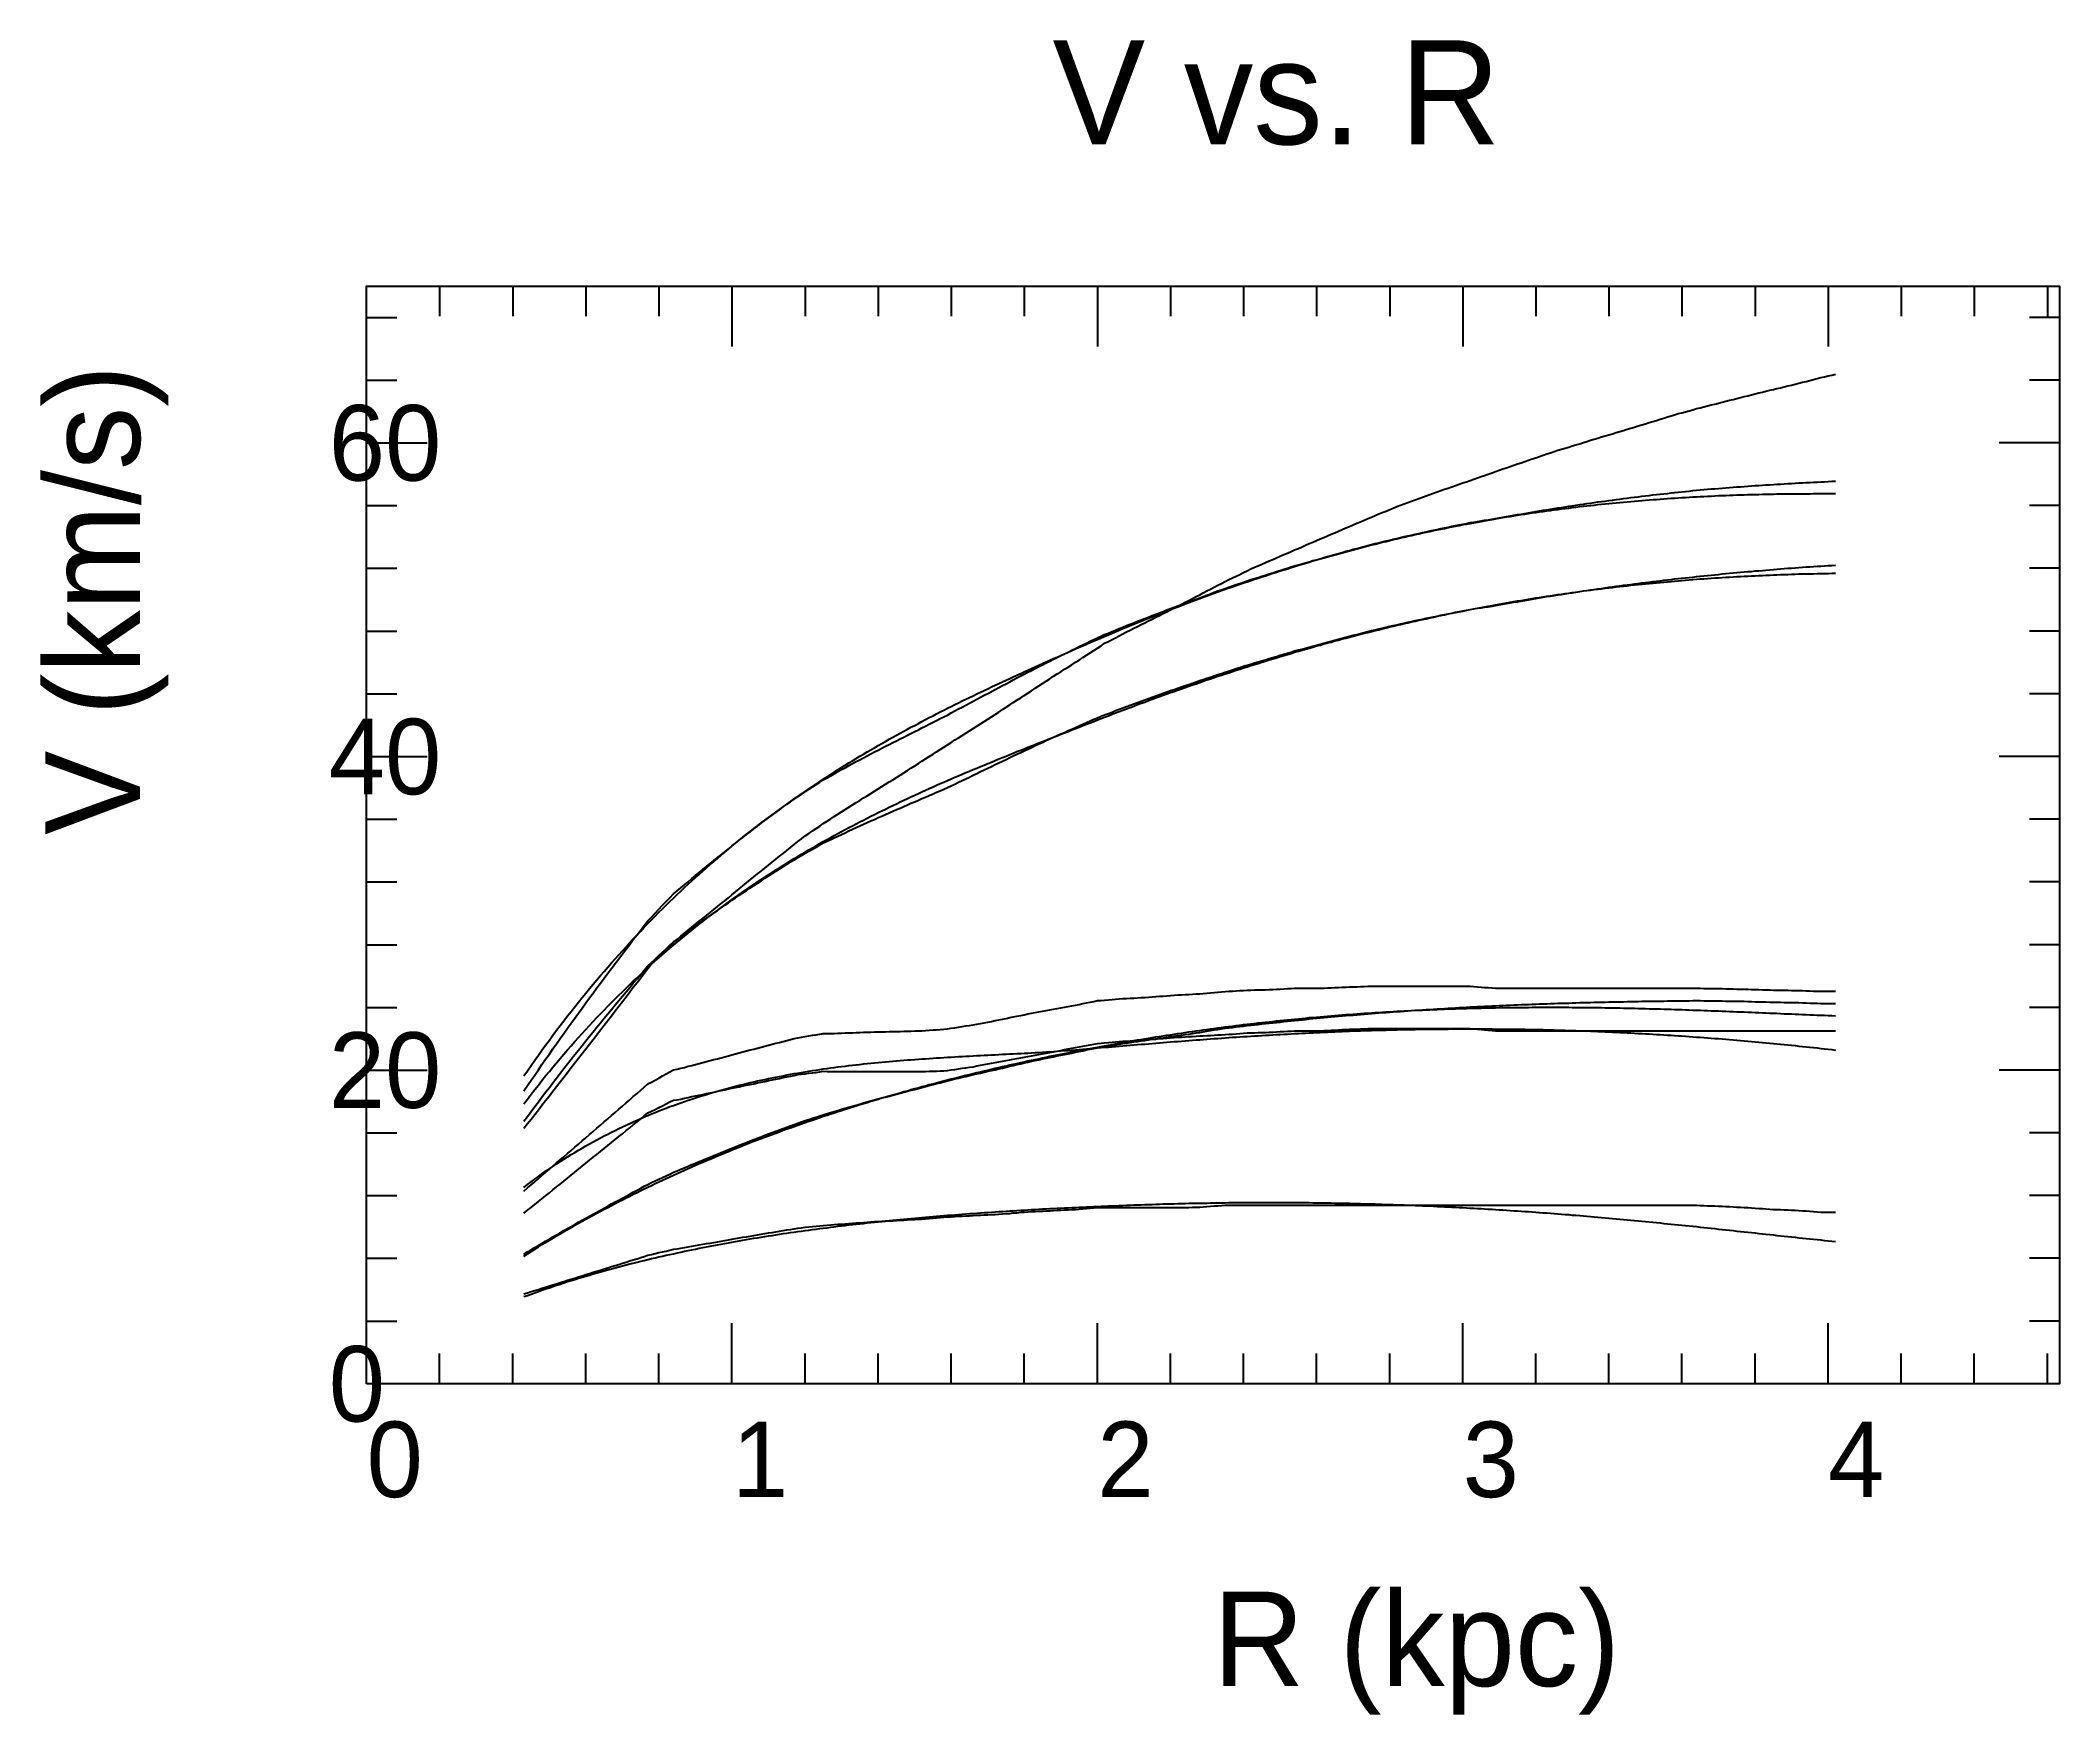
# Model space of a CAD drawing. Extents: x -35 to 179, y -35 to 142.
import ezdxf

# ---------------------------------------------------------------- set-up
doc = ezdxf.new("R2010")
doc.units = 0

msp = doc.modelspace()

# ---------------------------------------------------------------- texts
at = {"color": 0}
for s, height, p in [('V vs. R', 11, (72.6, 131.19)), ('60', 8, (-4, 95.59)), ('40', 8, (-4, 62.39)), ('20', 8, (-4, 29.2)), ('0', 8, (-4, -4)), ('0', 8, (0, -12)), ('1', 8, (38.67, -12)), ('2', 8, (77.35, -12)), ('3', 8, (116.02, -12)), ('4', 8, (154.7, -12)), ('R (kpc)', 10, (89.6, -32))]:
    msp.add_text(s, height=height, dxfattribs=at).set_placement(p)
msp.add_text('V (km/s)', height=10, rotation=90, dxfattribs=at).set_placement((-24, 58.09))

# ---------------------------------------------------------------- linework, layer by layer
at = {"color": 0}
for p, q in [((7.73, 116.19), (7.73, 112.99)), ((15.47, 116.19), (15.47, 112.99)), ((23.2, 116.19), (23.2, 112.99)), ((30.94, 116.19), (30.94, 112.99)), ((38.67, 116.19), (38.67, 109.79)), ((46.41, 116.19), (46.41, 112.99)), ((54.14, 116.19), (54.14, 112.99)), ((61.88, 116.19), (61.88, 112.99)), ((69.61, 116.19), (69.61, 112.99)), ((77.35, 116.19), (77.35, 109.79)), ((85.08, 116.19), (85.08, 112.99)), ((92.82, 116.19), (92.82, 112.99)), ((100.55, 116.19), (100.55, 112.99)), ((108.29, 116.19), (108.29, 112.99)), ((116.02, 116.19), (116.02, 109.79)), ((123.76, 116.19), (123.76, 112.99)), ((131.49, 116.19), (131.49, 112.99)), ((139.23, 116.19), (139.23, 112.99)), ((146.96, 116.19), (146.96, 112.99)), ((154.7, 116.19), (154.7, 109.79)), ((162.43, 116.19), (162.43, 112.99)), ((170.17, 116.19), (170.17, 112.99)), ((177.9, 116.19), (177.9, 112.99)), ((0, 112.87), (3.2, 112.87)), ((179.2, 112.87), (176, 112.87)), ((0, 106.23), (3.2, 106.23)), ((179.2, 106.23), (176, 106.23)), ((0, 99.59), (6.4, 99.59)), ((179.2, 99.59), (172.8, 99.59)), ((0, 92.95), (3.2, 92.95)), ((179.2, 92.95), (176, 92.95)), ((0, 86.31), (3.2, 86.31)), ((179.2, 86.31), (176, 86.31)), ((0, 79.67), (3.2, 79.67)), ((179.2, 79.67), (176, 79.67)), ((0, 73.03), (3.2, 73.03)), ((179.2, 73.03), (176, 73.03)), ((0, 66.39), (6.4, 66.39)), ((179.2, 66.39), (172.8, 66.39)), ((0, 59.75), (3.2, 59.75)), ((179.2, 59.75), (176, 59.75)), ((0, 53.11), (3.2, 53.11)), ((179.2, 53.11), (176, 53.11)), ((0, 46.47), (3.2, 46.47)), ((179.2, 46.47), (176, 46.47)), ((0, 39.84), (3.2, 39.84)), ((179.2, 39.84), (176, 39.84)), ((0, 33.2), (6.4, 33.2)), ((179.2, 33.2), (172.8, 33.2)), ((0, 26.56), (3.2, 26.56)), ((179.2, 26.56), (176, 26.56)), ((0, 19.92), (3.2, 19.92)), ((179.2, 19.92), (176, 19.92)), ((0, 13.28), (3.2, 13.28)), ((179.2, 13.28), (176, 13.28)), ((0, 6.64), (3.2, 6.64)), ((179.2, 6.64), (176, 6.64)), ((38.67, 0), (38.67, 6.4)), ((77.35, 0), (77.35, 6.4)), ((116.02, 0), (116.02, 6.4)), ((154.7, 0), (154.7, 6.4)), ((7.73, 0), (7.73, 3.2)), ((15.47, 0), (15.47, 3.2)), ((23.2, 0), (23.2, 3.2)), ((30.94, 0), (30.94, 3.2)), ((46.41, 0), (46.41, 3.2)), ((54.14, 0), (54.14, 3.2)), ((61.88, 0), (61.88, 3.2)), ((69.61, 0), (69.61, 3.2)), ((85.08, 0), (85.08, 3.2)), ((92.82, 0), (92.82, 3.2)), ((100.55, 0), (100.55, 3.2)), ((108.29, 0), (108.29, 3.2)), ((123.76, 0), (123.76, 3.2)), ((131.49, 0), (131.49, 3.2)), ((139.23, 0), (139.23, 3.2)), ((146.96, 0), (146.96, 3.2)), ((162.43, 0), (162.43, 3.2)), ((170.17, 0), (170.17, 3.2)), ((177.9, 0), (177.9, 3.2))]:
    msp.add_line(p, q, dxfattribs=at)
msp.add_lwpolyline([(0, 0), (0, 116.19), (179.2, 116.19), (179.2, 0)], close=True, dxfattribs=at)
at = {"color": 6}
for points in [[(16.63, 27.05), (17.02, 27.54), (17.4, 28.02), (17.79, 28.51), (18.18, 29), (18.56, 29.49), (18.95, 29.98), (19.34, 30.48), (19.72, 30.97), (20.11, 31.46), (20.5, 31.96), (20.88, 32.46), (21.27, 32.96), (21.66, 33.46), (22.04, 33.96), (22.43, 34.47), (22.82, 34.96), (23.2, 35.46), (23.59, 35.96), (23.98, 36.45), (24.36, 36.95), (24.75, 37.45), (25.14, 37.96), (25.52, 38.46), (25.91, 38.96), (26.3, 39.47), (26.69, 39.97), (27.07, 40.47), (27.46, 40.97), (27.85, 41.47), (28.23, 41.97), (28.62, 42.47), (29.01, 42.96), (29.39, 43.45), (29.78, 43.94), (30.17, 44.44), (30.55, 44.93), (30.94, 45.28), (31.33, 45.63), (31.71, 45.98), (32.1, 46.33), (32.49, 46.69), (32.87, 47.04), (33.26, 47.37), (33.65, 47.69), (34.03, 48), (34.42, 48.32), (34.81, 48.63), (35.19, 48.95), (35.58, 49.26), (35.97, 49.57), (36.35, 49.89), (36.74, 50.2), (37.13, 50.51), (37.51, 50.82), (37.9, 51.13), (38.29, 51.44), (38.67, 51.76), (39.06, 52.07), (39.45, 52.39), (39.83, 52.7), (40.22, 53.02), (40.61, 53.33), (40.99, 53.65), (41.38, 53.96), (41.77, 54.27), (42.15, 54.58), (42.54, 54.89), (42.93, 55.2), (43.32, 55.51), (43.7, 55.83), (44.09, 56.14), (44.48, 56.45), (44.86, 56.76), (45.25, 57.07), (45.64, 57.38), (46.02, 57.69), (46.41, 58.01), (46.8, 58.25), (47.18, 58.51), (47.57, 58.77), (47.96, 59.03), (48.34, 59.3), (48.73, 59.56), (49.12, 59.81), (49.5, 60.05), (49.89, 60.29), (50.28, 60.54), (50.66, 60.78), (51.05, 61.02), (51.44, 61.27), (51.82, 61.51), (52.21, 61.75), (52.6, 62), (52.98, 62.24), (53.37, 62.49), (53.76, 62.73), (54.14, 62.98), (54.53, 63.22), (54.92, 63.46), (55.3, 63.7), (55.69, 63.94), (56.08, 64.18), (56.46, 64.42), (56.85, 64.66), (57.24, 64.91), (57.62, 65.16), (58.01, 65.4), (58.4, 65.65), (58.78, 65.89), (59.17, 66.14), (59.56, 66.39), (59.95, 66.64), (60.33, 66.89), (60.72, 67.14), (61.11, 67.39), (61.49, 67.64), (61.88, 67.89), (62.27, 68.14), (62.65, 68.38), (63.04, 68.62), (63.43, 68.86), (63.81, 69.1), (64.2, 69.34), (64.59, 69.59), (64.97, 69.84), (65.36, 70.09), (65.75, 70.34), (66.13, 70.6), (66.52, 70.85), (66.91, 71.1), (67.29, 71.36), (67.68, 71.61), (68.07, 71.86), (68.45, 72.11), (68.84, 72.36), (69.23, 72.61), (69.61, 72.85), (70, 73.1), (70.39, 73.36), (70.77, 73.61), (71.16, 73.87), (71.55, 74.12), (71.93, 74.37), (72.32, 74.63), (72.71, 74.88), (73.09, 75.13), (73.48, 75.37), (73.87, 75.62), (74.25, 75.86), (74.64, 76.11), (75.03, 76.36), (75.41, 76.6), (75.8, 76.86), (76.19, 77.11), (76.57, 77.36), (76.96, 77.61), (77.35, 77.87), (77.74, 78.12), (78.12, 78.37), (78.51, 78.55), (78.9, 78.76), (79.28, 78.96), (79.67, 79.17), (80.06, 79.37), (80.44, 79.57), (80.83, 79.77), (81.22, 79.96), (81.6, 80.16), (81.99, 80.35), (82.38, 80.54), (82.76, 80.74), (83.15, 80.93), (83.54, 81.13), (83.92, 81.33), (84.31, 81.52), (84.7, 81.72), (85.08, 81.92), (85.47, 82.12), (85.86, 82.32), (86.24, 82.52), (86.63, 82.72), (87.02, 82.92), (87.4, 83.12), (87.79, 83.32), (88.18, 83.52), (88.56, 83.73), (88.95, 83.92), (89.34, 84.12), (89.72, 84.32), (90.11, 84.52), (90.5, 84.72), (90.88, 84.91), (91.27, 85.11), (91.66, 85.3), (92.04, 85.48), (92.43, 85.67), (92.82, 85.86), (93.2, 86.05), (93.59, 86.24), (93.98, 86.42), (94.37, 86.58), (94.75, 86.75), (95.14, 86.92), (95.53, 87.09), (95.91, 87.25), (96.3, 87.42), (96.69, 87.59), (97.07, 87.76), (97.46, 87.92), (97.85, 88.09), (98.23, 88.25), (98.62, 88.42), (99.01, 88.59), (99.39, 88.75), (99.78, 88.92), (100.17, 89.08), (100.55, 89.25), (100.94, 89.42), (101.33, 89.58), (101.71, 89.75), (102.1, 89.91), (102.49, 90.08), (102.87, 90.25), (103.26, 90.41), (103.65, 90.58), (104.03, 90.75), (104.42, 90.91), (104.81, 91.08), (105.19, 91.24), (105.58, 91.4), (105.97, 91.57), (106.35, 91.73), (106.74, 91.9), (107.13, 92.06), (107.51, 92.22), (107.9, 92.37), (108.29, 92.53), (108.67, 92.69), (109.06, 92.84), (109.45, 93), (109.83, 93.15), (110.22, 93.28), (110.61, 93.42), (110.99, 93.56), (111.38, 93.7), (111.77, 93.84), (112.16, 93.98), (112.54, 94.12), (112.93, 94.25), (113.32, 94.39), (113.7, 94.53), (114.09, 94.67), (114.48, 94.8), (114.86, 94.94), (115.25, 95.08), (115.64, 95.21), (116.02, 95.34), (116.41, 95.48), (116.8, 95.61), (117.18, 95.75), (117.57, 95.88), (117.96, 96.02), (118.34, 96.15), (118.73, 96.29), (119.12, 96.42), (119.5, 96.56), (119.89, 96.7), (120.28, 96.83), (120.66, 96.96), (121.05, 97.1), (121.44, 97.23), (121.82, 97.36), (122.21, 97.49), (122.6, 97.63), (122.98, 97.76), (123.37, 97.89), (123.76, 98.02), (124.14, 98.16), (124.53, 98.29), (124.92, 98.42), (125.3, 98.55), (125.69, 98.68), (126.08, 98.8), (126.46, 98.91), (126.85, 99.03), (127.24, 99.15), (127.62, 99.27), (128.01, 99.39), (128.4, 99.5), (128.79, 99.62), (129.17, 99.74), (129.56, 99.86), (129.95, 99.98), (130.33, 100.1), (130.72, 100.21), (131.11, 100.33), (131.49, 100.45), (131.88, 100.56), (132.27, 100.68), (132.65, 100.8), (133.04, 100.91), (133.43, 101.03), (133.81, 101.15), (134.2, 101.26), (134.59, 101.38), (134.97, 101.5), (135.36, 101.61), (135.75, 101.73), (136.13, 101.85), (136.52, 101.97), (136.91, 102.09), (137.29, 102.21), (137.68, 102.33), (138.07, 102.45), (138.45, 102.57), (138.84, 102.69), (139.23, 102.78), (139.61, 102.89), (140, 102.99), (140.39, 103.1), (140.77, 103.21), (141.16, 103.31), (141.55, 103.41), (141.93, 103.51), (142.32, 103.61), (142.71, 103.7), (143.09, 103.8), (143.48, 103.9), (143.87, 104), (144.25, 104.09), (144.64, 104.19), (145.03, 104.29), (145.41, 104.39), (145.8, 104.48), (146.19, 104.58), (146.58, 104.68), (146.96, 104.77), (147.35, 104.87), (147.74, 104.96), (148.12, 105.05), (148.51, 105.15), (148.9, 105.24), (149.28, 105.34), (149.67, 105.43), (150.06, 105.53), (150.44, 105.62), (150.83, 105.71), (151.22, 105.81), (151.6, 105.9), (151.99, 106), (152.38, 106.1), (152.76, 106.19), (153.15, 106.29), (153.54, 106.39), (153.92, 106.49), (154.31, 106.58), (154.7, 106.68), (155.08, 106.76), (155.47, 106.85)], [(16.63, 18.05), (17.02, 18.36), (17.4, 18.66), (17.79, 18.97), (18.18, 19.28), (18.56, 19.58), (18.95, 19.89), (19.34, 20.2), (19.72, 20.51), (20.11, 20.83), (20.5, 21.14), (20.88, 21.45), (21.27, 21.77), (21.66, 22.08), (22.04, 22.39), (22.43, 22.71), (22.82, 23.02), (23.2, 23.34), (23.59, 23.65), (23.98, 23.97), (24.36, 24.28), (24.75, 24.59), (25.14, 24.91), (25.52, 25.22), (25.91, 25.53), (26.3, 25.85), (26.69, 26.16), (27.07, 26.47), (27.46, 26.79), (27.85, 27.1), (28.23, 27.41), (28.62, 27.72), (29.01, 28.04), (29.39, 28.35), (29.78, 28.66), (30.17, 28.84), (30.55, 29.03), (30.94, 29.23), (31.33, 29.43), (31.71, 29.63), (32.1, 29.83), (32.49, 30.03), (32.87, 30.06), (33.26, 30.14), (33.65, 30.22), (34.03, 30.31), (34.42, 30.39), (34.81, 30.47), (35.19, 30.55), (35.58, 30.63), (35.97, 30.71), (36.35, 30.79), (36.74, 30.88), (37.13, 30.96), (37.51, 31.04), (37.9, 31.12), (38.29, 31.2), (38.67, 31.28), (39.06, 31.36), (39.45, 31.44), (39.83, 31.52), (40.22, 31.6), (40.61, 31.68), (40.99, 31.76), (41.38, 31.84), (41.77, 31.92), (42.15, 32), (42.54, 32.09), (42.93, 32.17), (43.32, 32.25), (43.7, 32.32), (44.09, 32.4), (44.48, 32.48), (44.86, 32.56), (45.25, 32.64), (45.64, 32.72), (46.02, 32.76), (46.41, 32.81), (46.8, 32.86), (47.18, 32.91), (47.57, 32.96), (47.96, 33.02), (48.34, 33.07), (48.73, 33.04), (49.12, 33.04), (49.5, 33.04), (49.89, 33.04), (50.28, 33.04), (50.66, 33.04), (51.05, 33.04), (51.44, 33.04), (51.82, 33.04), (52.21, 33.04), (52.6, 33.04), (52.98, 33.04), (53.37, 33.04), (53.76, 33.04), (54.14, 33.04), (54.53, 33.04), (54.92, 33.04), (55.3, 33.04), (55.69, 33.04), (56.08, 33.04), (56.46, 33.04), (56.85, 33.04), (57.24, 33.04), (57.62, 33.04), (58.01, 33.04), (58.4, 33.04), (58.78, 33.04), (59.17, 33.06), (59.56, 33.07), (59.95, 33.09), (60.33, 33.1), (60.72, 33.12), (61.11, 33.13), (61.49, 33.15), (61.88, 33.22), (62.27, 33.27), (62.65, 33.33), (63.04, 33.39), (63.43, 33.45), (63.81, 33.5), (64.2, 33.56), (64.59, 33.64), (64.97, 33.71), (65.36, 33.78), (65.75, 33.86), (66.13, 33.93), (66.52, 34), (66.91, 34.07), (67.29, 34.14), (67.68, 34.22), (68.07, 34.29), (68.45, 34.36), (68.84, 34.43), (69.23, 34.5), (69.61, 34.58), (70, 34.65), (70.39, 34.72), (70.77, 34.79), (71.16, 34.86), (71.55, 34.93), (71.93, 35.01), (72.32, 35.08), (72.71, 35.15), (73.09, 35.22), (73.48, 35.29), (73.87, 35.37), (74.25, 35.44), (74.64, 35.51), (75.03, 35.58), (75.41, 35.65), (75.8, 35.73), (76.19, 35.8), (76.57, 35.87), (76.96, 35.94), (77.35, 36.01), (77.74, 36.04), (78.12, 36.07), (78.51, 36.11), (78.9, 36.15), (79.28, 36.18), (79.67, 36.22), (80.06, 36.25), (80.44, 36.27), (80.83, 36.3), (81.22, 36.32), (81.6, 36.35), (81.99, 36.37), (82.38, 36.39), (82.76, 36.43), (83.15, 36.46), (83.54, 36.49), (83.92, 36.53), (84.31, 36.56), (84.7, 36.59), (85.08, 36.63), (85.47, 36.65), (85.86, 36.67), (86.24, 36.7), (86.63, 36.72), (87.02, 36.74), (87.4, 36.76), (87.79, 36.78), (88.18, 36.81), (88.56, 36.83), (88.95, 36.85), (89.34, 36.87), (89.72, 36.9), (90.11, 36.92), (90.5, 36.94), (90.88, 36.97), (91.27, 37), (91.66, 37.02), (92.04, 37.05), (92.43, 37.08), (92.82, 37.11), (93.2, 37.13), (93.59, 37.14), (93.98, 37.15), (94.37, 37.17), (94.75, 37.18), (95.14, 37.19), (95.53, 37.2), (95.91, 37.22), (96.3, 37.24), (96.69, 37.27), (97.07, 37.29), (97.46, 37.31), (97.85, 37.33), (98.23, 37.36), (98.62, 37.36), (99.01, 37.36), (99.39, 37.36), (99.78, 37.36), (100.17, 37.36), (100.55, 37.36), (100.94, 37.36), (101.33, 37.38), (101.71, 37.4), (102.1, 37.42), (102.49, 37.44), (102.87, 37.46), (103.26, 37.48), (103.65, 37.51), (104.03, 37.52), (104.42, 37.53), (104.81, 37.55), (105.19, 37.56), (105.58, 37.58), (105.97, 37.59), (106.35, 37.61), (106.74, 37.6), (107.13, 37.6), (107.51, 37.6), (107.9, 37.6), (108.29, 37.6), (108.67, 37.6), (109.06, 37.6), (109.45, 37.6), (109.83, 37.6), (110.22, 37.6), (110.61, 37.6), (110.99, 37.6), (111.38, 37.6), (111.77, 37.6), (112.16, 37.6), (112.54, 37.6), (112.93, 37.6), (113.32, 37.6), (113.7, 37.6), (114.09, 37.6), (114.48, 37.6), (114.86, 37.6), (115.25, 37.6), (115.64, 37.6), (116.02, 37.6), (116.41, 37.6), (116.8, 37.6), (117.18, 37.57), (117.57, 37.54), (117.96, 37.5), (118.34, 37.47), (118.73, 37.44), (119.12, 37.4), (119.5, 37.37), (119.89, 37.37), (120.28, 37.37), (120.66, 37.37), (121.05, 37.37), (121.44, 37.36), (121.82, 37.36), (122.21, 37.36), (122.6, 37.36), (122.98, 37.36), (123.37, 37.36), (123.76, 37.36), (124.14, 37.36), (124.53, 37.36), (124.92, 37.36), (125.3, 37.36), (125.69, 37.36), (126.08, 37.36), (126.46, 37.36), (126.85, 37.36), (127.24, 37.36), (127.62, 37.36), (128.01, 37.36), (128.4, 37.36), (128.79, 37.36), (129.17, 37.36), (129.56, 37.36), (129.95, 37.36), (130.33, 37.36), (130.72, 37.36), (131.11, 37.36), (131.49, 37.36), (131.88, 37.36), (132.27, 37.36), (132.65, 37.36), (133.04, 37.36), (133.43, 37.36), (133.81, 37.36), (134.2, 37.36), (134.59, 37.36), (134.97, 37.36), (135.36, 37.36), (135.75, 37.36), (136.13, 37.36), (136.52, 37.36), (136.91, 37.36), (137.29, 37.36), (137.68, 37.36), (138.07, 37.36), (138.45, 37.36), (138.84, 37.36), (139.23, 37.36), (139.61, 37.36), (140, 37.36), (140.39, 37.36), (140.77, 37.36), (141.16, 37.36), (141.55, 37.36), (141.93, 37.36), (142.32, 37.36), (142.71, 37.36), (143.09, 37.36), (143.48, 37.36), (143.87, 37.36), (144.25, 37.36), (144.64, 37.36), (145.03, 37.36), (145.41, 37.36), (145.8, 37.36), (146.19, 37.36), (146.58, 37.36), (146.96, 37.36), (147.35, 37.36), (147.74, 37.36), (148.12, 37.36), (148.51, 37.36), (148.9, 37.36), (149.28, 37.36), (149.67, 37.36), (150.06, 37.36), (150.44, 37.36), (150.83, 37.36), (151.22, 37.36), (151.6, 37.36), (151.99, 37.36), (152.38, 37.36), (152.76, 37.36), (153.15, 37.36), (153.54, 37.36), (153.92, 37.36), (154.31, 37.36), (154.7, 37.36), (155.08, 37.36), (155.47, 37.36)]]:
    msp.add_lwpolyline(points, dxfattribs=at)
at = {"color": 4}
for points in [[(16.63, 30.99), (17.02, 31.56), (17.4, 32.12), (17.79, 32.68), (18.18, 33.23), (18.56, 33.79), (18.95, 34.34), (19.34, 34.89), (19.72, 35.44), (20.11, 35.99), (20.5, 36.54), (20.88, 37.08), (21.27, 37.63), (21.66, 38.17), (22.04, 38.7), (22.43, 39.24), (22.82, 39.77), (23.2, 40.31), (23.59, 40.84), (23.98, 41.36), (24.36, 41.89), (24.75, 42.41), (25.14, 42.93), (25.52, 43.45), (25.91, 43.96), (26.3, 44.47), (26.69, 44.98), (27.07, 45.49), (27.46, 46), (27.85, 46.5), (28.23, 47.01), (28.62, 47.51), (29.01, 48), (29.39, 48.5), (29.78, 49), (30.17, 49.4), (30.55, 49.81), (30.94, 50.23), (31.33, 50.64), (31.71, 51.05), (32.1, 51.45), (32.49, 51.86), (32.87, 52.16), (33.26, 52.49), (33.65, 52.82), (34.03, 53.14), (34.42, 53.47), (34.81, 53.79), (35.19, 54.11), (35.58, 54.43), (35.97, 54.75), (36.35, 55.06), (36.74, 55.38), (37.13, 55.69), (37.51, 56), (37.9, 56.31), (38.29, 56.62), (38.67, 56.92), (39.06, 57.23), (39.45, 57.53), (39.83, 57.83), (40.22, 58.13), (40.61, 58.43), (40.99, 58.73), (41.38, 59.03), (41.77, 59.32), (42.15, 59.61), (42.54, 59.9), (42.93, 60.19), (43.32, 60.48), (43.7, 60.76), (44.09, 61.05), (44.48, 61.33), (44.86, 61.61), (45.25, 61.89), (45.64, 62.17), (46.02, 62.42), (46.41, 62.68), (46.8, 62.93), (47.18, 63.18), (47.57, 63.43), (47.96, 63.68), (48.34, 63.93), (48.73, 64.14), (49.12, 64.36), (49.5, 64.57), (49.89, 64.79), (50.28, 65), (50.66, 65.21), (51.05, 65.43), (51.44, 65.64), (51.82, 65.85), (52.21, 66.05), (52.6, 66.26), (52.98, 66.47), (53.37, 66.67), (53.76, 66.87), (54.14, 67.07), (54.53, 67.27), (54.92, 67.47), (55.3, 67.67), (55.69, 67.87), (56.08, 68.06), (56.46, 68.26), (56.85, 68.45), (57.24, 68.65), (57.62, 68.84), (58.01, 69.03), (58.4, 69.22), (58.78, 69.41), (59.17, 69.61), (59.56, 69.81), (59.95, 70.01), (60.33, 70.2), (60.72, 70.4), (61.11, 70.59), (61.49, 70.78), (61.88, 71), (62.27, 71.21), (62.65, 71.42), (63.04, 71.62), (63.43, 71.83), (63.81, 72.03), (64.2, 72.24), (64.59, 72.45), (64.97, 72.66), (65.36, 72.87), (65.75, 73.07), (66.13, 73.28), (66.52, 73.48), (66.91, 73.69), (67.29, 73.89), (67.68, 74.1), (68.07, 74.31), (68.45, 74.51), (68.84, 74.71), (69.23, 74.92), (69.61, 75.12), (70, 75.32), (70.39, 75.51), (70.77, 75.71), (71.16, 75.91), (71.55, 76.1), (71.93, 76.3), (72.32, 76.49), (72.71, 76.68), (73.09, 76.88), (73.48, 77.07), (73.87, 77.26), (74.25, 77.45), (74.64, 77.64), (75.03, 77.83), (75.41, 78.02), (75.8, 78.21), (76.19, 78.4), (76.57, 78.59), (76.96, 78.78), (77.35, 78.96), (77.74, 79.12), (78.12, 79.29), (78.51, 79.45), (78.9, 79.61), (79.28, 79.77), (79.67, 79.93), (80.06, 80.09), (80.44, 80.24), (80.83, 80.39), (81.22, 80.55), (81.6, 80.7), (81.99, 80.85), (82.38, 81), (82.76, 81.15), (83.15, 81.3), (83.54, 81.45), (83.92, 81.6), (84.31, 81.75), (84.7, 81.9), (85.08, 82.05), (85.47, 82.2), (85.86, 82.34), (86.24, 82.48), (86.63, 82.63), (87.02, 82.77), (87.4, 82.91), (87.79, 83.05), (88.18, 83.19), (88.56, 83.34), (88.95, 83.48), (89.34, 83.62), (89.72, 83.77), (90.11, 83.91), (90.5, 84.05), (90.88, 84.19), (91.27, 84.32), (91.66, 84.46), (92.04, 84.59), (92.43, 84.72), (92.82, 84.85), (93.2, 84.99), (93.59, 85.11), (93.98, 85.23), (94.37, 85.35), (94.75, 85.48), (95.14, 85.6), (95.53, 85.72), (95.91, 85.84), (96.3, 85.97), (96.69, 86.09), (97.07, 86.21), (97.46, 86.33), (97.85, 86.45), (98.23, 86.57), (98.62, 86.68), (99.01, 86.79), (99.39, 86.9), (99.78, 87.01), (100.17, 87.12), (100.55, 87.22), (100.94, 87.33), (101.33, 87.44), (101.71, 87.55), (102.1, 87.67), (102.49, 87.78), (102.87, 87.89), (103.26, 88), (103.65, 88.11), (104.03, 88.21), (104.42, 88.32), (104.81, 88.42), (105.19, 88.53), (105.58, 88.63), (105.97, 88.73), (106.35, 88.83), (106.74, 88.93), (107.13, 89.02), (107.51, 89.11), (107.9, 89.21), (108.29, 89.3), (108.67, 89.39), (109.06, 89.48), (109.45, 89.57), (109.83, 89.66), (110.22, 89.75), (110.61, 89.83), (110.99, 89.92), (111.38, 90.01), (111.77, 90.09), (112.16, 90.18), (112.54, 90.26), (112.93, 90.35), (113.32, 90.43), (113.7, 90.51), (114.09, 90.59), (114.48, 90.68), (114.86, 90.76), (115.25, 90.84), (115.64, 90.91), (116.02, 90.99), (116.41, 91.07), (116.8, 91.15), (117.18, 91.21), (117.57, 91.27), (117.96, 91.33), (118.34, 91.39), (118.73, 91.45), (119.12, 91.51), (119.5, 91.57), (119.89, 91.64), (120.28, 91.71), (120.66, 91.78), (121.05, 91.85), (121.44, 91.92), (121.82, 91.99), (122.21, 92.05), (122.6, 92.12), (122.98, 92.19), (123.37, 92.25), (123.76, 92.32), (124.14, 92.38), (124.53, 92.45), (124.92, 92.51), (125.3, 92.57), (125.69, 92.63), (126.08, 92.7), (126.46, 92.76), (126.85, 92.82), (127.24, 92.88), (127.62, 92.93), (128.01, 92.99), (128.4, 93.05), (128.79, 93.11), (129.17, 93.16), (129.56, 93.22), (129.95, 93.27), (130.33, 93.33), (130.72, 93.38), (131.11, 93.43), (131.49, 93.49), (131.88, 93.54), (132.27, 93.59), (132.65, 93.64), (133.04, 93.69), (133.43, 93.74), (133.81, 93.79), (134.2, 93.84), (134.59, 93.88), (134.97, 93.93), (135.36, 93.98), (135.75, 94.02), (136.13, 94.07), (136.52, 94.11), (136.91, 94.16), (137.29, 94.2), (137.68, 94.24), (138.07, 94.29), (138.45, 94.33), (138.84, 94.37), (139.23, 94.41), (139.61, 94.45), (140, 94.49), (140.39, 94.53), (140.77, 94.57), (141.16, 94.61), (141.55, 94.64), (141.93, 94.67), (142.32, 94.71), (142.71, 94.74), (143.09, 94.77), (143.48, 94.81), (143.87, 94.84), (144.25, 94.87), (144.64, 94.9), (145.03, 94.93), (145.41, 94.95), (145.8, 94.98), (146.19, 95.01), (146.58, 95.03), (146.96, 95.06), (147.35, 95.08), (147.74, 95.11), (148.12, 95.13), (148.51, 95.16), (148.9, 95.18), (149.28, 95.21), (149.67, 95.23), (150.06, 95.25), (150.44, 95.28), (150.83, 95.3), (151.22, 95.32), (151.6, 95.35), (151.99, 95.36), (152.38, 95.38), (152.76, 95.4), (153.15, 95.42), (153.54, 95.44), (153.92, 95.46), (154.31, 95.48), (154.7, 95.5), (155.08, 95.52), (155.47, 95.54)], [(16.63, 27.79), (17.02, 28.3), (17.4, 28.82), (17.79, 29.33), (18.18, 29.84), (18.56, 30.34), (18.95, 30.85), (19.34, 31.35), (19.72, 31.86), (20.11, 32.36), (20.5, 32.86), (20.88, 33.36), (21.27, 33.85), (21.66, 34.34), (22.04, 34.84), (22.43, 35.32), (22.82, 35.81), (23.2, 36.3), (23.59, 36.78), (23.98, 37.26), (24.36, 37.74), (24.75, 38.22), (25.14, 38.69), (25.52, 39.16), (25.91, 39.63), (26.3, 40.1), (26.69, 40.56), (27.07, 41.03), (27.46, 41.49), (27.85, 41.95), (28.23, 42.41), (28.62, 42.86), (29.01, 43.32), (29.39, 43.77), (29.78, 44.22), (30.17, 44.58), (30.55, 44.95), (30.94, 45.32), (31.33, 45.69), (31.71, 46.05), (32.1, 46.42), (32.49, 46.78), (32.87, 47.04), (33.26, 47.32), (33.65, 47.61), (34.03, 47.89), (34.42, 48.17), (34.81, 48.45), (35.19, 48.73), (35.58, 49.01), (35.97, 49.28), (36.35, 49.56), (36.74, 49.83), (37.13, 50.1), (37.51, 50.37), (37.9, 50.64), (38.29, 50.91), (38.67, 51.17), (39.06, 51.43), (39.45, 51.7), (39.83, 51.96), (40.22, 52.22), (40.61, 52.48), (40.99, 52.73), (41.38, 52.99), (41.77, 53.25), (42.15, 53.5), (42.54, 53.75), (42.93, 54), (43.32, 54.25), (43.7, 54.5), (44.09, 54.74), (44.48, 54.99), (44.86, 55.23), (45.25, 55.47), (45.64, 55.71), (46.02, 55.93), (46.41, 56.15), (46.8, 56.37), (47.18, 56.59), (47.57, 56.81), (47.96, 57.03), (48.34, 57.24), (48.73, 57.42), (49.12, 57.6), (49.5, 57.78), (49.89, 57.97), (50.28, 58.15), (50.66, 58.33), (51.05, 58.51), (51.44, 58.69), (51.82, 58.87), (52.21, 59.04), (52.6, 59.22), (52.98, 59.4), (53.37, 59.57), (53.76, 59.74), (54.14, 59.92), (54.53, 60.09), (54.92, 60.26), (55.3, 60.43), (55.69, 60.6), (56.08, 60.77), (56.46, 60.94), (56.85, 61.1), (57.24, 61.27), (57.62, 61.44), (58.01, 61.6), (58.4, 61.76), (58.78, 61.93), (59.17, 62.1), (59.56, 62.27), (59.95, 62.44), (60.33, 62.6), (60.72, 62.77), (61.11, 62.94), (61.49, 63.1), (61.88, 63.3), (62.27, 63.48), (62.65, 63.67), (63.04, 63.85), (63.43, 64.04), (63.81, 64.22), (64.2, 64.4), (64.59, 64.6), (64.97, 64.79), (65.36, 64.97), (65.75, 65.16), (66.13, 65.35), (66.52, 65.53), (66.91, 65.72), (67.29, 65.9), (67.68, 66.09), (68.07, 66.27), (68.45, 66.45), (68.84, 66.64), (69.23, 66.82), (69.61, 67), (70, 67.18), (70.39, 67.36), (70.77, 67.54), (71.16, 67.72), (71.55, 67.89), (71.93, 68.07), (72.32, 68.25), (72.71, 68.43), (73.09, 68.6), (73.48, 68.78), (73.87, 68.95), (74.25, 69.13), (74.64, 69.3), (75.03, 69.47), (75.41, 69.65), (75.8, 69.82), (76.19, 69.99), (76.57, 70.16), (76.96, 70.33), (77.35, 70.5), (77.74, 70.65), (78.12, 70.8), (78.51, 70.95), (78.9, 71.1), (79.28, 71.25), (79.67, 71.4), (80.06, 71.54), (80.44, 71.68), (80.83, 71.82), (81.22, 71.96), (81.6, 72.1), (81.99, 72.24), (82.38, 72.38), (82.76, 72.52), (83.15, 72.66), (83.54, 72.8), (83.92, 72.95), (84.31, 73.09), (84.7, 73.23), (85.08, 73.37), (85.47, 73.5), (85.86, 73.63), (86.24, 73.76), (86.63, 73.9), (87.02, 74.03), (87.4, 74.16), (87.79, 74.29), (88.18, 74.42), (88.56, 74.55), (88.95, 74.67), (89.34, 74.8), (89.72, 74.93), (90.11, 75.06), (90.5, 75.18), (90.88, 75.31), (91.27, 75.44), (91.66, 75.56), (92.04, 75.69), (92.43, 75.81), (92.82, 75.94), (93.2, 76.06), (93.59, 76.18), (93.98, 76.29), (94.37, 76.41), (94.75, 76.52), (95.14, 76.64), (95.53, 76.75), (95.91, 76.87), (96.3, 76.99), (96.69, 77.1), (97.07, 77.22), (97.46, 77.33), (97.85, 77.45), (98.23, 77.56), (98.62, 77.67), (99.01, 77.77), (99.39, 77.87), (99.78, 77.97), (100.17, 78.07), (100.55, 78.17), (100.94, 78.27), (101.33, 78.38), (101.71, 78.49), (102.1, 78.6), (102.49, 78.7), (102.87, 78.81), (103.26, 78.92), (103.65, 79.02), (104.03, 79.12), (104.42, 79.22), (104.81, 79.32), (105.19, 79.42), (105.58, 79.52), (105.97, 79.62), (106.35, 79.72), (106.74, 79.81), (107.13, 79.9), (107.51, 79.99), (107.9, 80.08), (108.29, 80.17), (108.67, 80.25), (109.06, 80.34), (109.45, 80.43), (109.83, 80.51), (110.22, 80.6), (110.61, 80.68), (110.99, 80.77), (111.38, 80.85), (111.77, 80.93), (112.16, 81.02), (112.54, 81.1), (112.93, 81.18), (113.32, 81.26), (113.7, 81.34), (114.09, 81.42), (114.48, 81.5), (114.86, 81.58), (115.25, 81.66), (115.64, 81.73), (116.02, 81.81), (116.41, 81.89), (116.8, 81.96), (117.18, 82.02), (117.57, 82.08), (117.96, 82.14), (118.34, 82.2), (118.73, 82.25), (119.12, 82.31), (119.5, 82.37), (119.89, 82.44), (120.28, 82.51), (120.66, 82.58), (121.05, 82.65), (121.44, 82.71), (121.82, 82.78), (122.21, 82.85), (122.6, 82.92), (122.98, 82.98), (123.37, 83.05), (123.76, 83.11), (124.14, 83.18), (124.53, 83.24), (124.92, 83.31), (125.3, 83.37), (125.69, 83.43), (126.08, 83.49), (126.46, 83.55), (126.85, 83.61), (127.24, 83.67), (127.62, 83.73), (128.01, 83.79), (128.4, 83.85), (128.79, 83.91), (129.17, 83.97), (129.56, 84.02), (129.95, 84.08), (130.33, 84.14), (130.72, 84.19), (131.11, 84.25), (131.49, 84.3), (131.88, 84.35), (132.27, 84.41), (132.65, 84.46), (133.04, 84.51), (133.43, 84.56), (133.81, 84.61), (134.2, 84.66), (134.59, 84.71), (134.97, 84.76), (135.36, 84.81), (135.75, 84.86), (136.13, 84.91), (136.52, 84.95), (136.91, 85), (137.29, 85.04), (137.68, 85.09), (138.07, 85.14), (138.45, 85.18), (138.84, 85.22), (139.23, 85.27), (139.61, 85.31), (140, 85.35), (140.39, 85.39), (140.77, 85.43), (141.16, 85.48), (141.55, 85.52), (141.93, 85.56), (142.32, 85.6), (142.71, 85.63), (143.09, 85.67), (143.48, 85.71), (143.87, 85.75), (144.25, 85.78), (144.64, 85.82), (145.03, 85.86), (145.41, 85.89), (145.8, 85.93), (146.19, 85.96), (146.58, 85.99), (146.96, 86.03), (147.35, 86.06), (147.74, 86.09), (148.12, 86.12), (148.51, 86.16), (148.9, 86.19), (149.28, 86.22), (149.67, 86.25), (150.06, 86.28), (150.44, 86.31), (150.83, 86.34), (151.22, 86.36), (151.6, 86.39), (151.99, 86.42), (152.38, 86.45), (152.76, 86.47), (153.15, 86.5), (153.54, 86.52), (153.92, 86.55), (154.31, 86.57), (154.7, 86.6), (155.08, 86.62), (155.47, 86.64)], [(16.63, 13.73), (17.02, 13.96), (17.4, 14.18), (17.79, 14.41), (18.18, 14.64), (18.56, 14.86), (18.95, 15.09), (19.34, 15.31), (19.72, 15.54), (20.11, 15.76), (20.5, 15.98), (20.88, 16.21), (21.27, 16.43), (21.66, 16.65), (22.04, 16.87), (22.43, 17.09), (22.82, 17.31), (23.2, 17.52), (23.59, 17.74), (23.98, 17.96), (24.36, 18.17), (24.75, 18.39), (25.14, 18.6), (25.52, 18.81), (25.91, 19.03), (26.3, 19.24), (26.69, 19.45), (27.07, 19.66), (27.46, 19.87), (27.85, 20.07), (28.23, 20.28), (28.62, 20.49), (29.01, 20.69), (29.39, 20.9), (29.78, 21.1), (30.17, 21.29), (30.55, 21.48), (30.94, 21.66), (31.33, 21.84), (31.71, 22.02), (32.1, 22.2), (32.49, 22.38), (32.87, 22.54), (33.26, 22.71), (33.65, 22.87), (34.03, 23.03), (34.42, 23.2), (34.81, 23.36), (35.19, 23.52), (35.58, 23.68), (35.97, 23.84), (36.35, 24), (36.74, 24.15), (37.13, 24.31), (37.51, 24.47), (37.9, 24.62), (38.29, 24.78), (38.67, 24.93), (39.06, 25.09), (39.45, 25.24), (39.83, 25.4), (40.22, 25.55), (40.61, 25.7), (40.99, 25.85), (41.38, 26), (41.77, 26.15), (42.15, 26.3), (42.54, 26.44), (42.93, 26.59), (43.32, 26.73), (43.7, 26.88), (44.09, 27.02), (44.48, 27.17), (44.86, 27.31), (45.25, 27.45), (45.64, 27.59), (46.02, 27.72), (46.41, 27.85), (46.8, 27.98), (47.18, 28.1), (47.57, 28.22), (47.96, 28.35), (48.34, 28.47), (48.73, 28.59), (49.12, 28.71), (49.5, 28.82), (49.89, 28.94), (50.28, 29.05), (50.66, 29.17), (51.05, 29.28), (51.44, 29.39), (51.82, 29.5), (52.21, 29.61), (52.6, 29.72), (52.98, 29.83), (53.37, 29.94), (53.76, 30.05), (54.14, 30.15), (54.53, 30.25), (54.92, 30.35), (55.3, 30.45), (55.69, 30.56), (56.08, 30.66), (56.46, 30.76), (56.85, 30.86), (57.24, 30.96), (57.62, 31.06), (58.01, 31.16), (58.4, 31.26), (58.78, 31.36), (59.17, 31.46), (59.56, 31.56), (59.95, 31.67), (60.33, 31.77), (60.72, 31.87), (61.11, 31.97), (61.49, 32.07), (61.88, 32.17), (62.27, 32.26), (62.65, 32.35), (63.04, 32.44), (63.43, 32.53), (63.81, 32.63), (64.2, 32.72), (64.59, 32.8), (64.97, 32.89), (65.36, 32.98), (65.75, 33.07), (66.13, 33.16), (66.52, 33.24), (66.91, 33.33), (67.29, 33.42), (67.68, 33.51), (68.07, 33.61), (68.45, 33.7), (68.84, 33.79), (69.23, 33.88), (69.61, 33.97), (70, 34.05), (70.39, 34.14), (70.77, 34.22), (71.16, 34.3), (71.55, 34.38), (71.93, 34.46), (72.32, 34.54), (72.71, 34.62), (73.09, 34.7), (73.48, 34.78), (73.87, 34.85), (74.25, 34.93), (74.64, 35.01), (75.03, 35.09), (75.41, 35.17), (75.8, 35.25), (76.19, 35.33), (76.57, 35.41), (76.96, 35.49), (77.35, 35.57), (77.74, 35.63), (78.12, 35.7), (78.51, 35.76), (78.9, 35.82), (79.28, 35.88), (79.67, 35.94), (80.06, 36), (80.44, 36.06), (80.83, 36.12), (81.22, 36.18), (81.6, 36.24), (81.99, 36.3), (82.38, 36.35), (82.76, 36.41), (83.15, 36.47), (83.54, 36.52), (83.92, 36.58), (84.31, 36.63), (84.7, 36.69), (85.08, 36.74), (85.47, 36.8), (85.86, 36.85), (86.24, 36.91), (86.63, 36.97), (87.02, 37.02), (87.4, 37.07), (87.79, 37.13), (88.18, 37.18), (88.56, 37.25), (88.95, 37.32), (89.34, 37.38), (89.72, 37.45), (90.11, 37.51), (90.5, 37.58), (90.88, 37.63), (91.27, 37.68), (91.66, 37.72), (92.04, 37.77), (92.43, 37.82), (92.82, 37.86), (93.2, 37.91), (93.59, 37.95), (93.98, 38), (94.37, 38.04), (94.75, 38.08), (95.14, 38.13), (95.53, 38.17), (95.91, 38.21), (96.3, 38.25), (96.69, 38.29), (97.07, 38.34), (97.46, 38.38), (97.85, 38.42), (98.23, 38.46), (98.62, 38.49), (99.01, 38.53), (99.39, 38.57), (99.78, 38.61), (100.17, 38.65), (100.55, 38.68), (100.94, 38.72), (101.33, 38.76), (101.71, 38.79), (102.1, 38.83), (102.49, 38.86), (102.87, 38.9), (103.26, 38.93), (103.65, 38.97), (104.03, 39), (104.42, 39.03), (104.81, 39.06), (105.19, 39.1), (105.58, 39.13), (105.97, 39.16), (106.35, 39.19), (106.74, 39.22), (107.13, 39.25), (107.51, 39.28), (107.9, 39.31), (108.29, 39.34), (108.67, 39.37), (109.06, 39.4), (109.45, 39.42), (109.83, 39.45), (110.22, 39.48), (110.61, 39.5), (110.99, 39.53), (111.38, 39.56), (111.77, 39.58), (112.16, 39.61), (112.54, 39.63), (112.93, 39.66), (113.32, 39.68), (113.7, 39.7), (114.09, 39.73), (114.48, 39.75), (114.86, 39.77), (115.25, 39.79), (115.64, 39.81), (116.02, 39.84), (116.41, 39.86), (116.8, 39.88), (117.18, 39.9), (117.57, 39.92), (117.96, 39.94), (118.34, 39.96), (118.73, 39.97), (119.12, 39.99), (119.5, 40.01), (119.89, 40.03), (120.28, 40.05), (120.66, 40.06), (121.05, 40.08), (121.44, 40.1), (121.82, 40.11), (122.21, 40.13), (122.6, 40.14), (122.98, 40.16), (123.37, 40.17), (123.76, 40.19), (124.14, 40.2), (124.53, 40.22), (124.92, 40.23), (125.3, 40.24), (125.69, 40.25), (126.08, 40.27), (126.46, 40.28), (126.85, 40.29), (127.24, 40.3), (127.62, 40.31), (128.01, 40.33), (128.4, 40.34), (128.79, 40.35), (129.17, 40.36), (129.56, 40.37), (129.95, 40.38), (130.33, 40.39), (130.72, 40.4), (131.11, 40.4), (131.49, 40.41), (131.88, 40.42), (132.27, 40.43), (132.65, 40.44), (133.04, 40.44), (133.43, 40.45), (133.81, 40.46), (134.2, 40.47), (134.59, 40.47), (134.97, 40.48), (135.36, 40.49), (135.75, 40.49), (136.13, 40.5), (136.52, 40.5), (136.91, 40.51), (137.29, 40.51), (137.68, 40.52), (138.07, 40.52), (138.45, 40.53), (138.84, 40.53), (139.23, 40.54), (139.61, 40.54), (140, 40.54), (140.39, 40.55), (140.77, 40.55), (141.16, 40.55), (141.55, 40.54), (141.93, 40.54), (142.32, 40.54), (142.71, 40.53), (143.09, 40.53), (143.48, 40.52), (143.87, 40.51), (144.25, 40.51), (144.64, 40.5), (145.03, 40.49), (145.41, 40.48), (145.8, 40.48), (146.19, 40.47), (146.58, 40.45), (146.96, 40.44), (147.35, 40.43), (147.74, 40.42), (148.12, 40.41), (148.51, 40.4), (148.9, 40.39), (149.28, 40.38), (149.67, 40.38), (150.06, 40.37), (150.44, 40.36), (150.83, 40.36), (151.22, 40.35), (151.6, 40.34), (151.99, 40.33), (152.38, 40.31), (152.76, 40.3), (153.15, 40.29), (153.54, 40.28), (153.92, 40.26), (154.31, 40.26), (154.7, 40.26), (155.08, 40.26), (155.47, 40.26)]]:
    msp.add_lwpolyline(points, dxfattribs=at)
at = {"color": 3}
for points in [[(16.63, 32.58), (17.02, 33.14), (17.4, 33.69), (17.79, 34.24), (18.18, 34.78), (18.56, 35.32), (18.95, 35.85), (19.34, 36.38), (19.72, 36.9), (20.11, 37.42), (20.5, 37.93), (20.88, 38.43), (21.27, 38.93), (21.66, 39.42), (22.04, 39.91), (22.43, 40.4), (22.82, 40.88), (23.2, 41.35), (23.59, 41.82), (23.98, 42.29), (24.36, 42.75), (24.75, 43.2), (25.14, 43.65), (25.52, 44.1), (25.91, 44.54), (26.3, 44.98), (26.69, 45.41), (27.07, 45.84), (27.46, 46.26), (27.85, 46.69), (28.23, 47.1), (28.62, 47.51), (29.01, 47.92), (29.39, 48.32), (29.78, 48.72), (30.17, 49.12), (30.55, 49.51), (30.94, 49.9), (31.33, 50.28), (31.71, 50.66), (32.1, 51.04), (32.49, 51.41), (32.87, 51.78), (33.26, 52.15), (33.65, 52.51), (34.03, 52.87), (34.42, 53.22), (34.81, 53.58), (35.19, 53.92), (35.58, 54.27), (35.97, 54.61), (36.35, 54.95), (36.74, 55.28), (37.13, 55.61), (37.51, 55.94), (37.9, 56.27), (38.29, 56.59), (38.67, 56.91), (39.06, 57.23), (39.45, 57.54), (39.83, 57.85), (40.22, 58.16), (40.61, 58.46), (40.99, 58.76), (41.38, 59.06), (41.77, 59.36), (42.15, 59.65), (42.54, 59.94), (42.93, 60.23), (43.32, 60.51), (43.7, 60.79), (44.09, 61.07), (44.48, 61.35), (44.86, 61.63), (45.25, 61.9), (45.64, 62.17), (46.02, 62.44), (46.41, 62.7), (46.8, 62.96), (47.18, 63.22), (47.57, 63.48), (47.96, 63.74), (48.34, 63.99), (48.73, 64.24), (49.12, 64.49), (49.5, 64.74), (49.89, 64.98), (50.28, 65.23), (50.66, 65.47), (51.05, 65.71), (51.44, 65.94), (51.82, 66.18), (52.21, 66.41), (52.6, 66.64), (52.98, 66.87), (53.37, 67.1), (53.76, 67.32), (54.14, 67.55), (54.53, 67.77), (54.92, 67.99), (55.3, 68.21), (55.69, 68.43), (56.08, 68.64), (56.46, 68.85), (56.85, 69.07), (57.24, 69.28), (57.62, 69.49), (58.01, 69.69), (58.4, 69.9), (58.78, 70.1), (59.17, 70.31), (59.56, 70.51), (59.95, 70.71), (60.33, 70.91), (60.72, 71.11), (61.11, 71.3), (61.49, 71.5), (61.88, 71.69), (62.27, 71.89), (62.65, 72.08), (63.04, 72.27), (63.43, 72.46), (63.81, 72.65), (64.2, 72.83), (64.59, 73.02), (64.97, 73.21), (65.36, 73.39), (65.75, 73.57), (66.13, 73.76), (66.52, 73.94), (66.91, 74.12), (67.29, 74.3), (67.68, 74.48), (68.07, 74.66), (68.45, 74.83), (68.84, 75.01), (69.23, 75.19), (69.61, 75.36), (70, 75.54), (70.39, 75.71), (70.77, 75.88), (71.16, 76.06), (71.55, 76.23), (71.93, 76.4), (72.32, 76.58), (72.71, 76.75), (73.09, 76.92), (73.48, 77.09), (73.87, 77.26), (74.25, 77.44), (74.64, 77.61), (75.03, 77.78), (75.41, 77.95), (75.8, 78.11), (76.19, 78.28), (76.57, 78.45), (76.96, 78.62), (77.35, 78.78), (77.74, 78.95), (78.12, 79.11), (78.51, 79.28), (78.9, 79.44), (79.28, 79.6), (79.67, 79.77), (80.06, 79.93), (80.44, 80.09), (80.83, 80.25), (81.22, 80.41), (81.6, 80.56), (81.99, 80.72), (82.38, 80.88), (82.76, 81.03), (83.15, 81.19), (83.54, 81.34), (83.92, 81.49), (84.31, 81.65), (84.7, 81.8), (85.08, 81.95), (85.47, 82.1), (85.86, 82.25), (86.24, 82.39), (86.63, 82.54), (87.02, 82.69), (87.4, 82.83), (87.79, 82.97), (88.18, 83.12), (88.56, 83.26), (88.95, 83.4), (89.34, 83.54), (89.72, 83.68), (90.11, 83.82), (90.5, 83.96), (90.88, 84.09), (91.27, 84.23), (91.66, 84.36), (92.04, 84.5), (92.43, 84.63), (92.82, 84.76), (93.2, 84.89), (93.59, 85.02), (93.98, 85.15), (94.37, 85.28), (94.75, 85.41), (95.14, 85.53), (95.53, 85.66), (95.91, 85.78), (96.3, 85.91), (96.69, 86.03), (97.07, 86.15), (97.46, 86.27), (97.85, 86.39), (98.23, 86.51), (98.62, 86.63), (99.01, 86.74), (99.39, 86.86), (99.78, 86.97), (100.17, 87.09), (100.55, 87.2), (100.94, 87.31), (101.33, 87.42), (101.71, 87.53), (102.1, 87.64), (102.49, 87.75), (102.87, 87.86), (103.26, 87.96), (103.65, 88.07), (104.03, 88.17), (104.42, 88.28), (104.81, 88.38), (105.19, 88.48), (105.58, 88.58), (105.97, 88.68), (106.35, 88.78), (106.74, 88.87), (107.13, 88.97), (107.51, 89.07), (107.9, 89.16), (108.29, 89.25), (108.67, 89.35), (109.06, 89.44), (109.45, 89.53), (109.83, 89.62), (110.22, 89.71), (110.61, 89.8), (110.99, 89.88), (111.38, 89.97), (111.77, 90.05), (112.16, 90.14), (112.54, 90.22), (112.93, 90.3), (113.32, 90.38), (113.7, 90.46), (114.09, 90.54), (114.48, 90.62), (114.86, 90.7), (115.25, 90.78), (115.64, 90.85), (116.02, 90.93), (116.41, 91), (116.8, 91.07), (117.18, 91.14), (117.57, 91.21), (117.96, 91.28), (118.34, 91.35), (118.73, 91.42), (119.12, 91.49), (119.5, 91.56), (119.89, 91.62), (120.28, 91.69), (120.66, 91.75), (121.05, 91.81), (121.44, 91.87), (121.82, 91.93), (122.21, 91.99), (122.6, 92.05), (122.98, 92.11), (123.37, 92.17), (123.76, 92.23), (124.14, 92.28), (124.53, 92.34), (124.92, 92.39), (125.3, 92.44), (125.69, 92.49), (126.08, 92.55), (126.46, 92.6), (126.85, 92.65), (127.24, 92.69), (127.62, 92.74), (128.01, 92.79), (128.4, 92.84), (128.79, 92.88), (129.17, 92.92), (129.56, 92.97), (129.95, 93.01), (130.33, 93.05), (130.72, 93.09), (131.11, 93.13), (131.49, 93.17), (131.88, 93.21), (132.27, 93.25), (132.65, 93.29), (133.04, 93.32), (133.43, 93.36), (133.81, 93.39), (134.2, 93.43), (134.59, 93.46), (134.97, 93.49), (135.36, 93.52), (135.75, 93.55), (136.13, 93.58), (136.52, 93.61), (136.91, 93.64), (137.29, 93.67), (137.68, 93.7), (138.07, 93.72), (138.45, 93.75), (138.84, 93.77), (139.23, 93.8), (139.61, 93.82), (140, 93.84), (140.39, 93.86), (140.77, 93.88), (141.16, 93.9), (141.55, 93.92), (141.93, 93.94), (142.32, 93.96), (142.71, 93.98), (143.09, 94), (143.48, 94.01), (143.87, 94.03), (144.25, 94.04), (144.64, 94.06), (145.03, 94.07), (145.41, 94.08), (145.8, 94.09), (146.19, 94.11), (146.58, 94.12), (146.96, 94.13), (147.35, 94.14), (147.74, 94.15), (148.12, 94.15), (148.51, 94.16), (148.9, 94.17), (149.28, 94.18), (149.67, 94.18), (150.06, 94.19), (150.44, 94.19), (150.83, 94.2), (151.22, 94.2), (151.6, 94.21), (151.99, 94.21), (152.38, 94.21), (152.76, 94.21), (153.15, 94.22), (153.54, 94.22), (153.92, 94.22), (154.31, 94.22), (154.7, 94.22), (155.08, 94.22), (155.47, 94.22)], [(16.63, 29.64), (17.02, 30.14), (17.4, 30.64), (17.79, 31.14), (18.18, 31.62), (18.56, 32.11), (18.95, 32.58), (19.34, 33.06), (19.72, 33.52), (20.11, 33.98), (20.5, 34.44), (20.88, 34.89), (21.27, 35.34), (21.66, 35.78), (22.04, 36.22), (22.43, 36.65), (22.82, 37.08), (23.2, 37.5), (23.59, 37.92), (23.98, 38.34), (24.36, 38.75), (24.75, 39.15), (25.14, 39.55), (25.52, 39.95), (25.91, 40.34), (26.3, 40.73), (26.69, 41.12), (27.07, 41.5), (27.46, 41.87), (27.85, 42.25), (28.23, 42.62), (28.62, 42.98), (29.01, 43.34), (29.39, 43.7), (29.78, 44.05), (30.17, 44.4), (30.55, 44.75), (30.94, 45.09), (31.33, 45.43), (31.71, 45.77), (32.1, 46.1), (32.49, 46.43), (32.87, 46.75), (33.26, 47.07), (33.65, 47.39), (34.03, 47.71), (34.42, 48.02), (34.81, 48.33), (35.19, 48.63), (35.58, 48.93), (35.97, 49.23), (36.35, 49.53), (36.74, 49.82), (37.13, 50.11), (37.51, 50.4), (37.9, 50.68), (38.29, 50.97), (38.67, 51.24), (39.06, 51.52), (39.45, 51.79), (39.83, 52.06), (40.22, 52.33), (40.61, 52.6), (40.99, 52.86), (41.38, 53.12), (41.77, 53.38), (42.15, 53.63), (42.54, 53.88), (42.93, 54.13), (43.32, 54.38), (43.7, 54.62), (44.09, 54.87), (44.48, 55.11), (44.86, 55.35), (45.25, 55.58), (45.64, 55.81), (46.02, 56.05), (46.41, 56.28), (46.8, 56.5), (47.18, 56.73), (47.57, 56.95), (47.96, 57.17), (48.34, 57.39), (48.73, 57.61), (49.12, 57.82), (49.5, 58.04), (49.89, 58.25), (50.28, 58.46), (50.66, 58.66), (51.05, 58.87), (51.44, 59.07), (51.82, 59.28), (52.21, 59.48), (52.6, 59.67), (52.98, 59.87), (53.37, 60.07), (53.76, 60.26), (54.14, 60.45), (54.53, 60.65), (54.92, 60.83), (55.3, 61.02), (55.69, 61.21), (56.08, 61.39), (56.46, 61.58), (56.85, 61.76), (57.24, 61.94), (57.62, 62.12), (58.01, 62.3), (58.4, 62.48), (58.78, 62.65), (59.17, 62.83), (59.56, 63), (59.95, 63.18), (60.33, 63.35), (60.72, 63.52), (61.11, 63.69), (61.49, 63.86), (61.88, 64.02), (62.27, 64.19), (62.65, 64.36), (63.04, 64.52), (63.43, 64.69), (63.81, 64.85), (64.2, 65.01), (64.59, 65.17), (64.97, 65.33), (65.36, 65.49), (65.75, 65.65), (66.13, 65.81), (66.52, 65.97), (66.91, 66.13), (67.29, 66.28), (67.68, 66.44), (68.07, 66.6), (68.45, 66.75), (68.84, 66.91), (69.23, 67.06), (69.61, 67.21), (70, 67.37), (70.39, 67.52), (70.77, 67.67), (71.16, 67.83), (71.55, 67.98), (71.93, 68.13), (72.32, 68.29), (72.71, 68.44), (73.09, 68.59), (73.48, 68.75), (73.87, 68.9), (74.25, 69.05), (74.64, 69.2), (75.03, 69.36), (75.41, 69.51), (75.8, 69.66), (76.19, 69.81), (76.57, 69.96), (76.96, 70.11), (77.35, 70.26), (77.74, 70.41), (78.12, 70.56), (78.51, 70.71), (78.9, 70.86), (79.28, 71), (79.67, 71.15), (80.06, 71.3), (80.44, 71.44), (80.83, 71.59), (81.22, 71.73), (81.6, 71.88), (81.99, 72.02), (82.38, 72.16), (82.76, 72.31), (83.15, 72.45), (83.54, 72.59), (83.92, 72.73), (84.31, 72.87), (84.7, 73.01), (85.08, 73.15), (85.47, 73.28), (85.86, 73.42), (86.24, 73.56), (86.63, 73.69), (87.02, 73.83), (87.4, 73.96), (87.79, 74.09), (88.18, 74.23), (88.56, 74.36), (88.95, 74.49), (89.34, 74.62), (89.72, 74.75), (90.11, 74.88), (90.5, 75.01), (90.88, 75.14), (91.27, 75.26), (91.66, 75.39), (92.04, 75.52), (92.43, 75.64), (92.82, 75.76), (93.2, 75.89), (93.59, 76.01), (93.98, 76.13), (94.37, 76.25), (94.75, 76.37), (95.14, 76.49), (95.53, 76.61), (95.91, 76.73), (96.3, 76.85), (96.69, 76.96), (97.07, 77.08), (97.46, 77.19), (97.85, 77.31), (98.23, 77.42), (98.62, 77.53), (99.01, 77.65), (99.39, 77.76), (99.78, 77.87), (100.17, 77.98), (100.55, 78.09), (100.94, 78.19), (101.33, 78.3), (101.71, 78.41), (102.1, 78.51), (102.49, 78.62), (102.87, 78.72), (103.26, 78.83), (103.65, 78.93), (104.03, 79.03), (104.42, 79.13), (104.81, 79.23), (105.19, 79.33), (105.58, 79.43), (105.97, 79.53), (106.35, 79.62), (106.74, 79.72), (107.13, 79.81), (107.51, 79.91), (107.9, 80), (108.29, 80.1), (108.67, 80.19), (109.06, 80.28), (109.45, 80.37), (109.83, 80.46), (110.22, 80.55), (110.61, 80.64), (110.99, 80.73), (111.38, 80.81), (111.77, 80.9), (112.16, 80.98), (112.54, 81.07), (112.93, 81.15), (113.32, 81.23), (113.7, 81.32), (114.09, 81.4), (114.48, 81.48), (114.86, 81.56), (115.25, 81.64), (115.64, 81.71), (116.02, 81.79), (116.41, 81.87), (116.8, 81.94), (117.18, 82.02), (117.57, 82.09), (117.96, 82.17), (118.34, 82.24), (118.73, 82.31), (119.12, 82.38), (119.5, 82.45), (119.89, 82.52), (120.28, 82.59), (120.66, 82.66), (121.05, 82.72), (121.44, 82.79), (121.82, 82.86), (122.21, 82.92), (122.6, 82.98), (122.98, 83.05), (123.37, 83.11), (123.76, 83.17), (124.14, 83.23), (124.53, 83.29), (124.92, 83.35), (125.3, 83.41), (125.69, 83.47), (126.08, 83.53), (126.46, 83.58), (126.85, 83.64), (127.24, 83.69), (127.62, 83.75), (128.01, 83.8), (128.4, 83.85), (128.79, 83.91), (129.17, 83.96), (129.56, 84.01), (129.95, 84.06), (130.33, 84.1), (130.72, 84.15), (131.11, 84.2), (131.49, 84.25), (131.88, 84.29), (132.27, 84.34), (132.65, 84.38), (133.04, 84.43), (133.43, 84.47), (133.81, 84.51), (134.2, 84.55), (134.59, 84.59), (134.97, 84.63), (135.36, 84.67), (135.75, 84.71), (136.13, 84.75), (136.52, 84.79), (136.91, 84.82), (137.29, 84.86), (137.68, 84.89), (138.07, 84.93), (138.45, 84.96), (138.84, 84.99), (139.23, 85.03), (139.61, 85.06), (140, 85.09), (140.39, 85.12), (140.77, 85.15), (141.16, 85.18), (141.55, 85.21), (141.93, 85.23), (142.32, 85.26), (142.71, 85.29), (143.09, 85.31), (143.48, 85.34), (143.87, 85.36), (144.25, 85.38), (144.64, 85.41), (145.03, 85.43), (145.41, 85.45), (145.8, 85.47), (146.19, 85.49), (146.58, 85.51), (146.96, 85.53), (147.35, 85.55), (147.74, 85.56), (148.12, 85.58), (148.51, 85.6), (148.9, 85.61), (149.28, 85.63), (149.67, 85.64), (150.06, 85.66), (150.44, 85.67), (150.83, 85.68), (151.22, 85.69), (151.6, 85.71), (151.99, 85.72), (152.38, 85.73), (152.76, 85.74), (153.15, 85.74), (153.54, 85.75), (153.92, 85.76), (154.31, 85.77), (154.7, 85.77), (155.08, 85.78), (155.47, 85.79)], [(16.63, 13.52), (17.02, 13.77), (17.4, 14.01), (17.79, 14.25), (18.18, 14.49), (18.56, 14.73), (18.95, 14.96), (19.34, 15.19), (19.72, 15.42), (20.11, 15.65), (20.5, 15.88), (20.88, 16.11), (21.27, 16.33), (21.66, 16.55), (22.04, 16.77), (22.43, 16.99), (22.82, 17.21), (23.2, 17.42), (23.59, 17.63), (23.98, 17.84), (24.36, 18.05), (24.75, 18.26), (25.14, 18.47), (25.52, 18.67), (25.91, 18.88), (26.3, 19.08), (26.69, 19.28), (27.07, 19.47), (27.46, 19.67), (27.85, 19.87), (28.23, 20.06), (28.62, 20.25), (29.01, 20.44), (29.39, 20.63), (29.78, 20.82), (30.17, 21), (30.55, 21.19), (30.94, 21.37), (31.33, 21.55), (31.71, 21.73), (32.1, 21.91), (32.49, 22.09), (32.87, 22.27), (33.26, 22.44), (33.65, 22.62), (34.03, 22.79), (34.42, 22.96), (34.81, 23.13), (35.19, 23.3), (35.58, 23.46), (35.97, 23.63), (36.35, 23.79), (36.74, 23.96), (37.13, 24.12), (37.51, 24.28), (37.9, 24.44), (38.29, 24.6), (38.67, 24.75), (39.06, 24.91), (39.45, 25.06), (39.83, 25.22), (40.22, 25.37), (40.61, 25.52), (40.99, 25.67), (41.38, 25.82), (41.77, 25.96), (42.15, 26.11), (42.54, 26.26), (42.93, 26.4), (43.32, 26.54), (43.7, 26.68), (44.09, 26.83), (44.48, 26.97), (44.86, 27.1), (45.25, 27.24), (45.64, 27.38), (46.02, 27.51), (46.41, 27.65), (46.8, 27.78), (47.18, 27.91), (47.57, 28.05), (47.96, 28.18), (48.34, 28.31), (48.73, 28.43), (49.12, 28.56), (49.5, 28.69), (49.89, 28.81), (50.28, 28.94), (50.66, 29.06), (51.05, 29.18), (51.44, 29.31), (51.82, 29.43), (52.21, 29.55), (52.6, 29.67), (52.98, 29.78), (53.37, 29.9), (53.76, 30.02), (54.14, 30.13), (54.53, 30.25), (54.92, 30.36), (55.3, 30.47), (55.69, 30.59), (56.08, 30.7), (56.46, 30.81), (56.85, 30.92), (57.24, 31.02), (57.62, 31.13), (58.01, 31.24), (58.4, 31.34), (58.78, 31.45), (59.17, 31.55), (59.56, 31.66), (59.95, 31.76), (60.33, 31.86), (60.72, 31.96), (61.11, 32.06), (61.49, 32.16), (61.88, 32.26), (62.27, 32.36), (62.65, 32.46), (63.04, 32.55), (63.43, 32.65), (63.81, 32.74), (64.2, 32.84), (64.59, 32.93), (64.97, 33.03), (65.36, 33.12), (65.75, 33.21), (66.13, 33.3), (66.52, 33.39), (66.91, 33.48), (67.29, 33.57), (67.68, 33.65), (68.07, 33.74), (68.45, 33.83), (68.84, 33.91), (69.23, 34), (69.61, 34.08), (70, 34.17), (70.39, 34.25), (70.77, 34.33), (71.16, 34.41), (71.55, 34.5), (71.93, 34.58), (72.32, 34.66), (72.71, 34.73), (73.09, 34.81), (73.48, 34.89), (73.87, 34.97), (74.25, 35.04), (74.64, 35.12), (75.03, 35.2), (75.41, 35.27), (75.8, 35.34), (76.19, 35.42), (76.57, 35.49), (76.96, 35.56), (77.35, 35.64), (77.74, 35.71), (78.12, 35.78), (78.51, 35.85), (78.9, 35.92), (79.28, 35.99), (79.67, 36.06), (80.06, 36.12), (80.44, 36.19), (80.83, 36.26), (81.22, 36.32), (81.6, 36.39), (81.99, 36.45), (82.38, 36.52), (82.76, 36.58), (83.15, 36.64), (83.54, 36.71), (83.92, 36.77), (84.31, 36.83), (84.7, 36.89), (85.08, 36.95), (85.47, 37.01), (85.86, 37.06), (86.24, 37.12), (86.63, 37.18), (87.02, 37.24), (87.4, 37.29), (87.79, 37.35), (88.18, 37.4), (88.56, 37.46), (88.95, 37.51), (89.34, 37.56), (89.72, 37.61), (90.11, 37.67), (90.5, 37.72), (90.88, 37.77), (91.27, 37.82), (91.66, 37.86), (92.04, 37.91), (92.43, 37.96), (92.82, 38.01), (93.2, 38.05), (93.59, 38.1), (93.98, 38.14), (94.37, 38.19), (94.75, 38.23), (95.14, 38.28), (95.53, 38.32), (95.91, 38.36), (96.3, 38.4), (96.69, 38.44), (97.07, 38.48), (97.46, 38.52), (97.85, 38.56), (98.23, 38.6), (98.62, 38.64), (99.01, 38.67), (99.39, 38.71), (99.78, 38.75), (100.17, 38.78), (100.55, 38.82), (100.94, 38.85), (101.33, 38.88), (101.71, 38.92), (102.1, 38.95), (102.49, 38.98), (102.87, 39.01), (103.26, 39.04), (103.65, 39.07), (104.03, 39.1), (104.42, 39.13), (104.81, 39.16), (105.19, 39.18), (105.58, 39.21), (105.97, 39.24), (106.35, 39.26), (106.74, 39.29), (107.13, 39.31), (107.51, 39.34), (107.9, 39.36), (108.29, 39.38), (108.67, 39.4), (109.06, 39.43), (109.45, 39.45), (109.83, 39.47), (110.22, 39.49), (110.61, 39.51), (110.99, 39.53), (111.38, 39.54), (111.77, 39.56), (112.16, 39.58), (112.54, 39.59), (112.93, 39.61), (113.32, 39.63), (113.7, 39.64), (114.09, 39.66), (114.48, 39.67), (114.86, 39.68), (115.25, 39.7), (115.64, 39.71), (116.02, 39.72), (116.41, 39.73), (116.8, 39.74), (117.18, 39.75), (117.57, 39.76), (117.96, 39.77), (118.34, 39.78), (118.73, 39.79), (119.12, 39.8), (119.5, 39.8), (119.89, 39.81), (120.28, 39.82), (120.66, 39.82), (121.05, 39.83), (121.44, 39.83), (121.82, 39.83), (122.21, 39.84), (122.6, 39.84), (122.98, 39.84), (123.37, 39.85), (123.76, 39.85), (124.14, 39.85), (124.53, 39.85), (124.92, 39.85), (125.3, 39.85), (125.69, 39.85), (126.08, 39.85), (126.46, 39.85), (126.85, 39.85), (127.24, 39.85), (127.62, 39.84), (128.01, 39.84), (128.4, 39.84), (128.79, 39.83), (129.17, 39.83), (129.56, 39.82), (129.95, 39.82), (130.33, 39.81), (130.72, 39.81), (131.11, 39.8), (131.49, 39.8), (131.88, 39.79), (132.27, 39.78), (132.65, 39.78), (133.04, 39.77), (133.43, 39.76), (133.81, 39.75), (134.2, 39.74), (134.59, 39.73), (134.97, 39.72), (135.36, 39.71), (135.75, 39.7), (136.13, 39.69), (136.52, 39.68), (136.91, 39.67), (137.29, 39.66), (137.68, 39.65), (138.07, 39.64), (138.45, 39.62), (138.84, 39.61), (139.23, 39.6), (139.61, 39.59), (140, 39.57), (140.39, 39.56), (140.77, 39.54), (141.16, 39.53), (141.55, 39.52), (141.93, 39.5), (142.32, 39.49), (142.71, 39.47), (143.09, 39.46), (143.48, 39.44), (143.87, 39.43), (144.25, 39.41), (144.64, 39.4), (145.03, 39.38), (145.41, 39.37), (145.8, 39.35), (146.19, 39.34), (146.58, 39.32), (146.96, 39.3), (147.35, 39.29), (147.74, 39.27), (148.12, 39.25), (148.51, 39.24), (148.9, 39.22), (149.28, 39.21), (149.67, 39.19), (150.06, 39.17), (150.44, 39.16), (150.83, 39.14), (151.22, 39.12), (151.6, 39.11), (151.99, 39.09), (152.38, 39.08), (152.76, 39.06), (153.15, 39.05), (153.54, 39.03), (153.92, 39.02), (154.31, 39), (154.7, 38.99), (155.08, 38.97), (155.47, 38.96)]]:
    msp.add_lwpolyline(points, dxfattribs=at)
at = {"color": 1}
msp.add_lwpolyline([(16.63, 20.4), (17.02, 20.73), (17.4, 21.06), (17.79, 21.39), (18.18, 21.71), (18.56, 22.04), (18.95, 22.37), (19.34, 22.7), (19.72, 23.03), (20.11, 23.37), (20.5, 23.7), (20.88, 24.03), (21.27, 24.37), (21.66, 24.7), (22.04, 25.03), (22.43, 25.37), (22.82, 25.71), (23.2, 26.04), (23.59, 26.38), (23.98, 26.71), (24.36, 27.05), (24.75, 27.38), (25.14, 27.72), (25.52, 28.05), (25.91, 28.39), (26.3, 28.72), (26.69, 29.05), (27.07, 29.39), (27.46, 29.72), (27.85, 30.06), (28.23, 30.39), (28.62, 30.72), (29.01, 31.06), (29.39, 31.39), (29.78, 31.73), (30.17, 31.93), (30.55, 32.14), (30.94, 32.36), (31.33, 32.58), (31.71, 32.79), (32.1, 33.01), (32.49, 33.23), (32.87, 33.29), (33.26, 33.39), (33.65, 33.49), (34.03, 33.6), (34.42, 33.7), (34.81, 33.8), (35.19, 33.9), (35.58, 34), (35.97, 34.11), (36.35, 34.21), (36.74, 34.31), (37.13, 34.41), (37.51, 34.51), (37.9, 34.61), (38.29, 34.72), (38.67, 34.82), (39.06, 34.92), (39.45, 35.02), (39.83, 35.12), (40.22, 35.23), (40.61, 35.33), (40.99, 35.43), (41.38, 35.53), (41.77, 35.63), (42.15, 35.73), (42.54, 35.84), (42.93, 35.94), (43.32, 36.04), (43.7, 36.13), (44.09, 36.23), (44.48, 36.33), (44.86, 36.43), (45.25, 36.53), (45.64, 36.63), (46.02, 36.69), (46.41, 36.75), (46.8, 36.82), (47.18, 36.88), (47.57, 36.94), (47.96, 37.01), (48.34, 37.07), (48.73, 37.07), (49.12, 37.08), (49.5, 37.09), (49.89, 37.11), (50.28, 37.12), (50.66, 37.13), (51.05, 37.15), (51.44, 37.16), (51.82, 37.17), (52.21, 37.19), (52.6, 37.2), (52.98, 37.21), (53.37, 37.22), (53.76, 37.24), (54.14, 37.24), (54.53, 37.25), (54.92, 37.26), (55.3, 37.27), (55.69, 37.28), (56.08, 37.29), (56.46, 37.3), (56.85, 37.31), (57.24, 37.32), (57.62, 37.33), (58.01, 37.34), (58.4, 37.35), (58.78, 37.36), (59.17, 37.39), (59.56, 37.42), (59.95, 37.45), (60.33, 37.47), (60.72, 37.5), (61.11, 37.53), (61.49, 37.56), (61.88, 37.63), (62.27, 37.69), (62.65, 37.75), (63.04, 37.81), (63.43, 37.87), (63.81, 37.93), (64.2, 37.99), (64.59, 38.07), (64.97, 38.15), (65.36, 38.22), (65.75, 38.29), (66.13, 38.36), (66.52, 38.44), (66.91, 38.51), (67.29, 38.59), (67.68, 38.67), (68.07, 38.75), (68.45, 38.83), (68.84, 38.9), (69.23, 38.98), (69.61, 39.06), (70, 39.14), (70.39, 39.21), (70.77, 39.28), (71.16, 39.36), (71.55, 39.43), (71.93, 39.5), (72.32, 39.57), (72.71, 39.65), (73.09, 39.72), (73.48, 39.79), (73.87, 39.87), (74.25, 39.94), (74.64, 40.01), (75.03, 40.09), (75.41, 40.16), (75.8, 40.24), (76.19, 40.32), (76.57, 40.4), (76.96, 40.47), (77.35, 40.55), (77.74, 40.58), (78.12, 40.61), (78.51, 40.64), (78.9, 40.68), (79.28, 40.71), (79.67, 40.74), (80.06, 40.77), (80.44, 40.79), (80.83, 40.81), (81.22, 40.83), (81.6, 40.85), (81.99, 40.87), (82.38, 40.9), (82.76, 40.92), (83.15, 40.95), (83.54, 40.98), (83.92, 41.01), (84.31, 41.04), (84.7, 41.07), (85.08, 41.1), (85.47, 41.12), (85.86, 41.15), (86.24, 41.17), (86.63, 41.19), (87.02, 41.21), (87.4, 41.23), (87.79, 41.26), (88.18, 41.28), (88.56, 41.32), (88.95, 41.35), (89.34, 41.38), (89.72, 41.42), (90.11, 41.45), (90.5, 41.49), (90.88, 41.52), (91.27, 41.54), (91.66, 41.57), (92.04, 41.59), (92.43, 41.61), (92.82, 41.64), (93.2, 41.66), (93.59, 41.67), (93.98, 41.68), (94.37, 41.69), (94.75, 41.7), (95.14, 41.71), (95.53, 41.73), (95.91, 41.74), (96.3, 41.76), (96.69, 41.78), (97.07, 41.8), (97.46, 41.82), (97.85, 41.84), (98.23, 41.86), (98.62, 41.87), (99.01, 41.87), (99.39, 41.87), (99.78, 41.87), (100.17, 41.87), (100.55, 41.87), (100.94, 41.87), (101.33, 41.88), (101.71, 41.9), (102.1, 41.92), (102.49, 41.94), (102.87, 41.96), (103.26, 41.98), (103.65, 41.99), (104.03, 42.01), (104.42, 42.02), (104.81, 42.03), (105.19, 42.05), (105.58, 42.06), (105.97, 42.07), (106.35, 42.08), (106.74, 42.08), (107.13, 42.08), (107.51, 42.08), (107.9, 42.08), (108.29, 42.08), (108.67, 42.08), (109.06, 42.08), (109.45, 42.08), (109.83, 42.08), (110.22, 42.08), (110.61, 42.08), (110.99, 42.08), (111.38, 42.08), (111.77, 42.08), (112.16, 42.08), (112.54, 42.08), (112.93, 42.08), (113.32, 42.08), (113.7, 42.08), (114.09, 42.08), (114.48, 42.08), (114.86, 42.08), (115.25, 42.08), (115.64, 42.08), (116.02, 42.08), (116.41, 42.08), (116.8, 42.08), (117.18, 42.05), (117.57, 42.02), (117.96, 41.99), (118.34, 41.96), (118.73, 41.93), (119.12, 41.9), (119.5, 41.87), (119.89, 41.87), (120.28, 41.87), (120.66, 41.87), (121.05, 41.87), (121.44, 41.87), (121.82, 41.87), (122.21, 41.87), (122.6, 41.87), (122.98, 41.87), (123.37, 41.87), (123.76, 41.87), (124.14, 41.87), (124.53, 41.87), (124.92, 41.87), (125.3, 41.87), (125.69, 41.87), (126.08, 41.87), (126.46, 41.87), (126.85, 41.87), (127.24, 41.87), (127.62, 41.87), (128.01, 41.87), (128.4, 41.87), (128.79, 41.87), (129.17, 41.87), (129.56, 41.87), (129.95, 41.87), (130.33, 41.87), (130.72, 41.87), (131.11, 41.87), (131.49, 41.87), (131.88, 41.87), (132.27, 41.87), (132.65, 41.87), (133.04, 41.87), (133.43, 41.87), (133.81, 41.87), (134.2, 41.87), (134.59, 41.87), (134.97, 41.87), (135.36, 41.87), (135.75, 41.87), (136.13, 41.87), (136.52, 41.87), (136.91, 41.87), (137.29, 41.87), (137.68, 41.87), (138.07, 41.87), (138.45, 41.87), (138.84, 41.87), (139.23, 41.87), (139.61, 41.87), (140, 41.87), (140.39, 41.87), (140.77, 41.87), (141.16, 41.86), (141.55, 41.85), (141.93, 41.85), (142.32, 41.84), (142.71, 41.83), (143.09, 41.83), (143.48, 41.82), (143.87, 41.81), (144.25, 41.8), (144.64, 41.79), (145.03, 41.78), (145.41, 41.77), (145.8, 41.77), (146.19, 41.76), (146.58, 41.74), (146.96, 41.73), (147.35, 41.72), (147.74, 41.71), (148.12, 41.7), (148.51, 41.68), (148.9, 41.67), (149.28, 41.67), (149.67, 41.66), (150.06, 41.65), (150.44, 41.65), (150.83, 41.64), (151.22, 41.64), (151.6, 41.63), (151.99, 41.61), (152.38, 41.6), (152.76, 41.59), (153.15, 41.57), (153.54, 41.56), (153.92, 41.55), (154.31, 41.55), (154.7, 41.55), (155.08, 41.55), (155.47, 41.55)], dxfattribs=at)
at = {"color": 2}
for points in [[(16.63, 20.4), (17.02, 20.73), (17.4, 21.06), (17.79, 21.39), (18.18, 21.71), (18.56, 22.04), (18.95, 22.37), (19.34, 22.7), (19.72, 23.03), (20.11, 23.37), (20.5, 23.7), (20.88, 24.03), (21.27, 24.37), (21.66, 24.7), (22.04, 25.03), (22.43, 25.37), (22.82, 25.71), (23.2, 26.04), (23.59, 26.38), (23.98, 26.71), (24.36, 27.05), (24.75, 27.38), (25.14, 27.72), (25.52, 28.05), (25.91, 28.39), (26.3, 28.72), (26.69, 29.05), (27.07, 29.39), (27.46, 29.72), (27.85, 30.06), (28.23, 30.39), (28.62, 30.72), (29.01, 31.06), (29.39, 31.39), (29.78, 31.73), (30.17, 31.93), (30.55, 32.14), (30.94, 32.36), (31.33, 32.58), (31.71, 32.79), (32.1, 33.01), (32.49, 33.23), (32.87, 33.29), (33.26, 33.39), (33.65, 33.49), (34.03, 33.6), (34.42, 33.7), (34.81, 33.8), (35.19, 33.9), (35.58, 34), (35.97, 34.11), (36.35, 34.21), (36.74, 34.31), (37.13, 34.41), (37.51, 34.51), (37.9, 34.61), (38.29, 34.72), (38.67, 34.82), (39.06, 34.92), (39.45, 35.02), (39.83, 35.12), (40.22, 35.23), (40.61, 35.33), (40.99, 35.43), (41.38, 35.53), (41.77, 35.63), (42.15, 35.73), (42.54, 35.84), (42.93, 35.94), (43.32, 36.04), (43.7, 36.13), (44.09, 36.23), (44.48, 36.33), (44.86, 36.43), (45.25, 36.53), (45.64, 36.63), (46.02, 36.69), (46.41, 36.75), (46.8, 36.82), (47.18, 36.88), (47.57, 36.94), (47.96, 37.01), (48.34, 37.07), (48.73, 37.07), (49.12, 37.08), (49.5, 37.09), (49.89, 37.11), (50.28, 37.12), (50.66, 37.13), (51.05, 37.15), (51.44, 37.16), (51.82, 37.17), (52.21, 37.19), (52.6, 37.2), (52.98, 37.21), (53.37, 37.22), (53.76, 37.24), (54.14, 37.24), (54.53, 37.25), (54.92, 37.26), (55.3, 37.27), (55.69, 37.28), (56.08, 37.29), (56.46, 37.3), (56.85, 37.31), (57.24, 37.32), (57.62, 37.33), (58.01, 37.34), (58.4, 37.35), (58.78, 37.36), (59.17, 37.39), (59.56, 37.42), (59.95, 37.45), (60.33, 37.47), (60.72, 37.5), (61.11, 37.53), (61.49, 37.56), (61.88, 37.63), (62.27, 37.69), (62.65, 37.75), (63.04, 37.81), (63.43, 37.87), (63.81, 37.93), (64.2, 37.99), (64.59, 38.07), (64.97, 38.15), (65.36, 38.22), (65.75, 38.29), (66.13, 38.36), (66.52, 38.44), (66.91, 38.51), (67.29, 38.59), (67.68, 38.67), (68.07, 38.75), (68.45, 38.83), (68.84, 38.9), (69.23, 38.98), (69.61, 39.06), (70, 39.14), (70.39, 39.21), (70.77, 39.28), (71.16, 39.36), (71.55, 39.43), (71.93, 39.5), (72.32, 39.57), (72.71, 39.65), (73.09, 39.72), (73.48, 39.79), (73.87, 39.87), (74.25, 39.94), (74.64, 40.01), (75.03, 40.09), (75.41, 40.16), (75.8, 40.24), (76.19, 40.32), (76.57, 40.4), (76.96, 40.47), (77.35, 40.55), (77.74, 40.58), (78.12, 40.61), (78.51, 40.64), (78.9, 40.68), (79.28, 40.71), (79.67, 40.74), (80.06, 40.77), (80.44, 40.79), (80.83, 40.81), (81.22, 40.83), (81.6, 40.85), (81.99, 40.87), (82.38, 40.9), (82.76, 40.92), (83.15, 40.95), (83.54, 40.98), (83.92, 41.01), (84.31, 41.04), (84.7, 41.07), (85.08, 41.1), (85.47, 41.12), (85.86, 41.15), (86.24, 41.17), (86.63, 41.19), (87.02, 41.21), (87.4, 41.23), (87.79, 41.26), (88.18, 41.28), (88.56, 41.32), (88.95, 41.35), (89.34, 41.38), (89.72, 41.42), (90.11, 41.45), (90.5, 41.49), (90.88, 41.52), (91.27, 41.54), (91.66, 41.57), (92.04, 41.59), (92.43, 41.61), (92.82, 41.64), (93.2, 41.66), (93.59, 41.67), (93.98, 41.68), (94.37, 41.69), (94.75, 41.7), (95.14, 41.71), (95.53, 41.73), (95.91, 41.74), (96.3, 41.76), (96.69, 41.78), (97.07, 41.8), (97.46, 41.82), (97.85, 41.84), (98.23, 41.86), (98.62, 41.87), (99.01, 41.87), (99.39, 41.87), (99.78, 41.87), (100.17, 41.87), (100.55, 41.87), (100.94, 41.87), (101.33, 41.88), (101.71, 41.9), (102.1, 41.92), (102.49, 41.94), (102.87, 41.96), (103.26, 41.98), (103.65, 41.99), (104.03, 42.01), (104.42, 42.02), (104.81, 42.03), (105.19, 42.05), (105.58, 42.06), (105.97, 42.07), (106.35, 42.08), (106.74, 42.08), (107.13, 42.08), (107.51, 42.08), (107.9, 42.08), (108.29, 42.08), (108.67, 42.08), (109.06, 42.08), (109.45, 42.08), (109.83, 42.08), (110.22, 42.08), (110.61, 42.08), (110.99, 42.08), (111.38, 42.08), (111.77, 42.08), (112.16, 42.08), (112.54, 42.08), (112.93, 42.08), (113.32, 42.08), (113.7, 42.08), (114.09, 42.08), (114.48, 42.08), (114.86, 42.08), (115.25, 42.08), (115.64, 42.08), (116.02, 42.08), (116.41, 42.08), (116.8, 42.08), (117.18, 42.05), (117.57, 42.02), (117.96, 41.99), (118.34, 41.96), (118.73, 41.93), (119.12, 41.9), (119.5, 41.87), (119.89, 41.87), (120.28, 41.87), (120.66, 41.87), (121.05, 41.87), (121.44, 41.87), (121.82, 41.87), (122.21, 41.87), (122.6, 41.87), (122.98, 41.87), (123.37, 41.87), (123.76, 41.87), (124.14, 41.87), (124.53, 41.87), (124.92, 41.87), (125.3, 41.87), (125.69, 41.87), (126.08, 41.87), (126.46, 41.87), (126.85, 41.87), (127.24, 41.87), (127.62, 41.87), (128.01, 41.87), (128.4, 41.87), (128.79, 41.87), (129.17, 41.87), (129.56, 41.87), (129.95, 41.87), (130.33, 41.87), (130.72, 41.87), (131.11, 41.87), (131.49, 41.87), (131.88, 41.87), (132.27, 41.87), (132.65, 41.87), (133.04, 41.87), (133.43, 41.87), (133.81, 41.87), (134.2, 41.87), (134.59, 41.87), (134.97, 41.87), (135.36, 41.87), (135.75, 41.87), (136.13, 41.87), (136.52, 41.87), (136.91, 41.87), (137.29, 41.87), (137.68, 41.87), (138.07, 41.87), (138.45, 41.87), (138.84, 41.87), (139.23, 41.87), (139.61, 41.87), (140, 41.87), (140.39, 41.87), (140.77, 41.87), (141.16, 41.86), (141.55, 41.85), (141.93, 41.85), (142.32, 41.84), (142.71, 41.83), (143.09, 41.83), (143.48, 41.82), (143.87, 41.81), (144.25, 41.8), (144.64, 41.79), (145.03, 41.78), (145.41, 41.77), (145.8, 41.77), (146.19, 41.76), (146.58, 41.74), (146.96, 41.73), (147.35, 41.72), (147.74, 41.71), (148.12, 41.7), (148.51, 41.68), (148.9, 41.67), (149.28, 41.67), (149.67, 41.66), (150.06, 41.65), (150.44, 41.65), (150.83, 41.64), (151.22, 41.64), (151.6, 41.63), (151.99, 41.61), (152.38, 41.6), (152.76, 41.59), (153.15, 41.57), (153.54, 41.56), (153.92, 41.55), (154.31, 41.55), (154.7, 41.55), (155.08, 41.55), (155.47, 41.55)], [(16.63, 20.79), (17.02, 21.08), (17.4, 21.37), (17.79, 21.66), (18.18, 21.94), (18.56, 22.22), (18.95, 22.49), (19.34, 22.75), (19.72, 23.01), (20.11, 23.27), (20.5, 23.52), (20.88, 23.77), (21.27, 24.02), (21.66, 24.25), (22.04, 24.49), (22.43, 24.72), (22.82, 24.95), (23.2, 25.17), (23.59, 25.39), (23.98, 25.61), (24.36, 25.82), (24.75, 26.03), (25.14, 26.23), (25.52, 26.43), (25.91, 26.63), (26.3, 26.82), (26.69, 27.01), (27.07, 27.2), (27.46, 27.38), (27.85, 27.56), (28.23, 27.74), (28.62, 27.91), (29.01, 28.08), (29.39, 28.24), (29.78, 28.41), (30.17, 28.57), (30.55, 28.73), (30.94, 28.88), (31.33, 29.03), (31.71, 29.18), (32.1, 29.33), (32.49, 29.47), (32.87, 29.61), (33.26, 29.75), (33.65, 29.88), (34.03, 30.01), (34.42, 30.14), (34.81, 30.27), (35.19, 30.39), (35.58, 30.51), (35.97, 30.63), (36.35, 30.75), (36.74, 30.86), (37.13, 30.97), (37.51, 31.08), (37.9, 31.19), (38.29, 31.3), (38.67, 31.4), (39.06, 31.5), (39.45, 31.6), (39.83, 31.69), (40.22, 31.79), (40.61, 31.88), (40.99, 31.97), (41.38, 32.05), (41.77, 32.14), (42.15, 32.22), (42.54, 32.31), (42.93, 32.39), (43.32, 32.46), (43.7, 32.54), (44.09, 32.61), (44.48, 32.69), (44.86, 32.76), (45.25, 32.83), (45.64, 32.89), (46.02, 32.96), (46.41, 33.02), (46.8, 33.09), (47.18, 33.15), (47.57, 33.21), (47.96, 33.26), (48.34, 33.32), (48.73, 33.38), (49.12, 33.43), (49.5, 33.48), (49.89, 33.53), (50.28, 33.58), (50.66, 33.63), (51.05, 33.68), (51.44, 33.72), (51.82, 33.77), (52.21, 33.81), (52.6, 33.85), (52.98, 33.89), (53.37, 33.93), (53.76, 33.97), (54.14, 34.01), (54.53, 34.04), (54.92, 34.08), (55.3, 34.11), (55.69, 34.15), (56.08, 34.18), (56.46, 34.21), (56.85, 34.24), (57.24, 34.27), (57.62, 34.3), (58.01, 34.33), (58.4, 34.36), (58.78, 34.39), (59.17, 34.41), (59.56, 34.44), (59.95, 34.47), (60.33, 34.49), (60.72, 34.51), (61.11, 34.54), (61.49, 34.56), (61.88, 34.58), (62.27, 34.61), (62.65, 34.63), (63.04, 34.65), (63.43, 34.67), (63.81, 34.69), (64.2, 34.71), (64.59, 34.73), (64.97, 34.75), (65.36, 34.77), (65.75, 34.79), (66.13, 34.81), (66.52, 34.83), (66.91, 34.85), (67.29, 34.87), (67.68, 34.89), (68.07, 34.91), (68.45, 34.93), (68.84, 34.95), (69.23, 34.97), (69.61, 34.99), (70, 35.01), (70.39, 35.03), (70.77, 35.05), (71.16, 35.08), (71.55, 35.1), (71.93, 35.12), (72.32, 35.15), (72.71, 35.18), (73.09, 35.2), (73.48, 35.23), (73.87, 35.26), (74.25, 35.29), (74.64, 35.32), (75.03, 35.35), (75.41, 35.38), (75.8, 35.42), (76.19, 35.45), (76.57, 35.48), (76.96, 35.51), (77.35, 35.54), (77.74, 35.58), (78.12, 35.61), (78.51, 35.64), (78.9, 35.67), (79.28, 35.71), (79.67, 35.74), (80.06, 35.77), (80.44, 35.8), (80.83, 35.83), (81.22, 35.87), (81.6, 35.9), (81.99, 35.93), (82.38, 35.96), (82.76, 35.99), (83.15, 36.03), (83.54, 36.06), (83.92, 36.09), (84.31, 36.12), (84.7, 36.15), (85.08, 36.18), (85.47, 36.21), (85.86, 36.24), (86.24, 36.27), (86.63, 36.3), (87.02, 36.33), (87.4, 36.36), (87.79, 36.39), (88.18, 36.42), (88.56, 36.45), (88.95, 36.48), (89.34, 36.5), (89.72, 36.53), (90.11, 36.56), (90.5, 36.59), (90.88, 36.61), (91.27, 36.64), (91.66, 36.67), (92.04, 36.69), (92.43, 36.72), (92.82, 36.74), (93.2, 36.77), (93.59, 36.79), (93.98, 36.82), (94.37, 36.84), (94.75, 36.87), (95.14, 36.89), (95.53, 36.91), (95.91, 36.93), (96.3, 36.96), (96.69, 36.98), (97.07, 37), (97.46, 37.02), (97.85, 37.04), (98.23, 37.06), (98.62, 37.08), (99.01, 37.1), (99.39, 37.12), (99.78, 37.14), (100.17, 37.16), (100.55, 37.18), (100.94, 37.19), (101.33, 37.21), (101.71, 37.23), (102.1, 37.25), (102.49, 37.26), (102.87, 37.28), (103.26, 37.29), (103.65, 37.31), (104.03, 37.32), (104.42, 37.34), (104.81, 37.35), (105.19, 37.36), (105.58, 37.38), (105.97, 37.39), (106.35, 37.4), (106.74, 37.41), (107.13, 37.42), (107.51, 37.43), (107.9, 37.44), (108.29, 37.45), (108.67, 37.46), (109.06, 37.47), (109.45, 37.48), (109.83, 37.49), (110.22, 37.5), (110.61, 37.5), (110.99, 37.51), (111.38, 37.52), (111.77, 37.52), (112.16, 37.53), (112.54, 37.54), (112.93, 37.54), (113.32, 37.54), (113.7, 37.55), (114.09, 37.55), (114.48, 37.55), (114.86, 37.56), (115.25, 37.56), (115.64, 37.56), (116.02, 37.56), (116.41, 37.56), (116.8, 37.56), (117.18, 37.56), (117.57, 37.56), (117.96, 37.56), (118.34, 37.56), (118.73, 37.56), (119.12, 37.56), (119.5, 37.55), (119.89, 37.55), (120.28, 37.55), (120.66, 37.54), (121.05, 37.54), (121.44, 37.53), (121.82, 37.53), (122.21, 37.52), (122.6, 37.52), (122.98, 37.51), (123.37, 37.5), (123.76, 37.49), (124.14, 37.49), (124.53, 37.48), (124.92, 37.47), (125.3, 37.46), (125.69, 37.45), (126.08, 37.44), (126.46, 37.43), (126.85, 37.42), (127.24, 37.4), (127.62, 37.39), (128.01, 37.38), (128.4, 37.37), (128.79, 37.35), (129.17, 37.34), (129.56, 37.32), (129.95, 37.31), (130.33, 37.29), (130.72, 37.28), (131.11, 37.26), (131.49, 37.24), (131.88, 37.23), (132.27, 37.21), (132.65, 37.19), (133.04, 37.17), (133.43, 37.15), (133.81, 37.13), (134.2, 37.11), (134.59, 37.09), (134.97, 37.07), (135.36, 37.05), (135.75, 37.03), (136.13, 37.01), (136.52, 36.98), (136.91, 36.96), (137.29, 36.94), (137.68, 36.91), (138.07, 36.89), (138.45, 36.86), (138.84, 36.84), (139.23, 36.81), (139.61, 36.79), (140, 36.76), (140.39, 36.73), (140.77, 36.7), (141.16, 36.68), (141.55, 36.65), (141.93, 36.62), (142.32, 36.59), (142.71, 36.56), (143.09, 36.53), (143.48, 36.5), (143.87, 36.47), (144.25, 36.43), (144.64, 36.4), (145.03, 36.37), (145.41, 36.34), (145.8, 36.3), (146.19, 36.27), (146.58, 36.23), (146.96, 36.2), (147.35, 36.16), (147.74, 36.13), (148.12, 36.09), (148.51, 36.06), (148.9, 36.02), (149.28, 35.98), (149.67, 35.94), (150.06, 35.91), (150.44, 35.87), (150.83, 35.83), (151.22, 35.79), (151.6, 35.75), (151.99, 35.71), (152.38, 35.67), (152.76, 35.63), (153.15, 35.58), (153.54, 35.54), (153.92, 35.5), (154.31, 35.46), (154.7, 35.41), (155.08, 35.37), (155.47, 35.32)], [(16.63, 9.22), (17.02, 9.36), (17.4, 9.5), (17.79, 9.64), (18.18, 9.77), (18.56, 9.91), (18.95, 10.04), (19.34, 10.17), (19.72, 10.3), (20.11, 10.43), (20.5, 10.56), (20.88, 10.68), (21.27, 10.81), (21.66, 10.93), (22.04, 11.05), (22.43, 11.17), (22.82, 11.28), (23.2, 11.4), (23.59, 11.51), (23.98, 11.63), (24.36, 11.74), (24.75, 11.85), (25.14, 11.96), (25.52, 12.06), (25.91, 12.17), (26.3, 12.27), (26.69, 12.38), (27.07, 12.48), (27.46, 12.58), (27.85, 12.68), (28.23, 12.77), (28.62, 12.87), (29.01, 12.97), (29.39, 13.06), (29.78, 13.15), (30.17, 13.25), (30.55, 13.34), (30.94, 13.43), (31.33, 13.52), (31.71, 13.6), (32.1, 13.69), (32.49, 13.77), (32.87, 13.86), (33.26, 13.94), (33.65, 14.02), (34.03, 14.1), (34.42, 14.18), (34.81, 14.26), (35.19, 14.34), (35.58, 14.42), (35.97, 14.49), (36.35, 14.57), (36.74, 14.64), (37.13, 14.72), (37.51, 14.79), (37.9, 14.86), (38.29, 14.93), (38.67, 15), (39.06, 15.07), (39.45, 15.14), (39.83, 15.2), (40.22, 15.27), (40.61, 15.33), (40.99, 15.4), (41.38, 15.46), (41.77, 15.53), (42.15, 15.59), (42.54, 15.65), (42.93, 15.71), (43.32, 15.77), (43.7, 15.83), (44.09, 15.89), (44.48, 15.94), (44.86, 16), (45.25, 16.05), (45.64, 16.11), (46.02, 16.16), (46.41, 16.22), (46.8, 16.27), (47.18, 16.32), (47.57, 16.37), (47.96, 16.43), (48.34, 16.48), (48.73, 16.52), (49.12, 16.57), (49.5, 16.62), (49.89, 16.67), (50.28, 16.72), (50.66, 16.76), (51.05, 16.81), (51.44, 16.85), (51.82, 16.9), (52.21, 16.94), (52.6, 16.98), (52.98, 17.03), (53.37, 17.07), (53.76, 17.11), (54.14, 17.15), (54.53, 17.19), (54.92, 17.23), (55.3, 17.27), (55.69, 17.31), (56.08, 17.35), (56.46, 17.39), (56.85, 17.42), (57.24, 17.46), (57.62, 17.5), (58.01, 17.53), (58.4, 17.57), (58.78, 17.6), (59.17, 17.64), (59.56, 17.67), (59.95, 17.7), (60.33, 17.73), (60.72, 17.77), (61.11, 17.8), (61.49, 17.83), (61.88, 17.86), (62.27, 17.89), (62.65, 17.92), (63.04, 17.95), (63.43, 17.98), (63.81, 18.01), (64.2, 18.04), (64.59, 18.06), (64.97, 18.09), (65.36, 18.12), (65.75, 18.14), (66.13, 18.17), (66.52, 18.2), (66.91, 18.22), (67.29, 18.25), (67.68, 18.27), (68.07, 18.29), (68.45, 18.32), (68.84, 18.34), (69.23, 18.37), (69.61, 18.39), (70, 18.41), (70.39, 18.43), (70.77, 18.45), (71.16, 18.47), (71.55, 18.5), (71.93, 18.52), (72.32, 18.54), (72.71, 18.56), (73.09, 18.58), (73.48, 18.6), (73.87, 18.61), (74.25, 18.63), (74.64, 18.65), (75.03, 18.67), (75.41, 18.69), (75.8, 18.71), (76.19, 18.72), (76.57, 18.74), (76.96, 18.76), (77.35, 18.77), (77.74, 18.79), (78.12, 18.81), (78.51, 18.82), (78.9, 18.84), (79.28, 18.85), (79.67, 18.87), (80.06, 18.88), (80.44, 18.9), (80.83, 18.91), (81.22, 18.93), (81.6, 18.94), (81.99, 18.95), (82.38, 18.97), (82.76, 18.98), (83.15, 18.99), (83.54, 19), (83.92, 19.02), (84.31, 19.03), (84.7, 19.04), (85.08, 19.05), (85.47, 19.06), (85.86, 19.07), (86.24, 19.08), (86.63, 19.09), (87.02, 19.1), (87.4, 19.1), (87.79, 19.11), (88.18, 19.12), (88.56, 19.13), (88.95, 19.13), (89.34, 19.14), (89.72, 19.15), (90.11, 19.15), (90.5, 19.16), (90.88, 19.16), (91.27, 19.17), (91.66, 19.17), (92.04, 19.18), (92.43, 19.18), (92.82, 19.18), (93.2, 19.18), (93.59, 19.19), (93.98, 19.19), (94.37, 19.19), (94.75, 19.19), (95.14, 19.19), (95.53, 19.19), (95.91, 19.19), (96.3, 19.19), (96.69, 19.19), (97.07, 19.19), (97.46, 19.19), (97.85, 19.19), (98.23, 19.18), (98.62, 19.18), (99.01, 19.18), (99.39, 19.17), (99.78, 19.17), (100.17, 19.16), (100.55, 19.16), (100.94, 19.15), (101.33, 19.15), (101.71, 19.14), (102.1, 19.14), (102.49, 19.13), (102.87, 19.12), (103.26, 19.12), (103.65, 19.11), (104.03, 19.1), (104.42, 19.09), (104.81, 19.08), (105.19, 19.07), (105.58, 19.06), (105.97, 19.05), (106.35, 19.04), (106.74, 19.03), (107.13, 19.02), (107.51, 19.01), (107.9, 18.99), (108.29, 18.98), (108.67, 18.97), (109.06, 18.95), (109.45, 18.94), (109.83, 18.93), (110.22, 18.91), (110.61, 18.9), (110.99, 18.88), (111.38, 18.87), (111.77, 18.85), (112.16, 18.83), (112.54, 18.82), (112.93, 18.8), (113.32, 18.78), (113.7, 18.76), (114.09, 18.74), (114.48, 18.73), (114.86, 18.71), (115.25, 18.69), (115.64, 18.67), (116.02, 18.65), (116.41, 18.63), (116.8, 18.6), (117.18, 18.58), (117.57, 18.56), (117.96, 18.54), (118.34, 18.52), (118.73, 18.49), (119.12, 18.47), (119.5, 18.45), (119.89, 18.42), (120.28, 18.4), (120.66, 18.37), (121.05, 18.35), (121.44, 18.32), (121.82, 18.3), (122.21, 18.27), (122.6, 18.24), (122.98, 18.22), (123.37, 18.19), (123.76, 18.16), (124.14, 18.13), (124.53, 18.1), (124.92, 18.08), (125.3, 18.05), (125.69, 18.02), (126.08, 17.99), (126.46, 17.96), (126.85, 17.93), (127.24, 17.9), (127.62, 17.86), (128.01, 17.83), (128.4, 17.8), (128.79, 17.77), (129.17, 17.74), (129.56, 17.7), (129.95, 17.67), (130.33, 17.64), (130.72, 17.6), (131.11, 17.57), (131.49, 17.53), (131.88, 17.5), (132.27, 17.46), (132.65, 17.43), (133.04, 17.39), (133.43, 17.36), (133.81, 17.32), (134.2, 17.29), (134.59, 17.25), (134.97, 17.21), (135.36, 17.17), (135.75, 17.14), (136.13, 17.1), (136.52, 17.06), (136.91, 17.02), (137.29, 16.98), (137.68, 16.94), (138.07, 16.91), (138.45, 16.87), (138.84, 16.83), (139.23, 16.79), (139.61, 16.75), (140, 16.71), (140.39, 16.67), (140.77, 16.63), (141.16, 16.59), (141.55, 16.54), (141.93, 16.5), (142.32, 16.46), (142.71, 16.42), (143.09, 16.38), (143.48, 16.34), (143.87, 16.3), (144.25, 16.25), (144.64, 16.21), (145.03, 16.17), (145.41, 16.13), (145.8, 16.09), (146.19, 16.04), (146.58, 16), (146.96, 15.96), (147.35, 15.92), (147.74, 15.87), (148.12, 15.83), (148.51, 15.79), (148.9, 15.75), (149.28, 15.7), (149.67, 15.66), (150.06, 15.62), (150.44, 15.58), (150.83, 15.54), (151.22, 15.5), (151.6, 15.46), (151.99, 15.41), (152.38, 15.37), (152.76, 15.33), (153.15, 15.29), (153.54, 15.26), (153.92, 15.22), (154.31, 15.18), (154.7, 15.14), (155.08, 15.11), (155.47, 15.07)]]:
    msp.add_lwpolyline(points, dxfattribs=at)
at = {"color": 5}
msp.add_lwpolyline([(16.63, 9.52), (17.02, 9.64), (17.4, 9.75), (17.79, 9.87), (18.18, 9.99), (18.56, 10.11), (18.95, 10.23), (19.34, 10.35), (19.72, 10.47), (20.11, 10.59), (20.5, 10.71), (20.88, 10.83), (21.27, 10.95), (21.66, 11.07), (22.04, 11.19), (22.43, 11.31), (22.82, 11.44), (23.2, 11.56), (23.59, 11.68), (23.98, 11.8), (24.36, 11.92), (24.75, 12.04), (25.14, 12.16), (25.52, 12.28), (25.91, 12.4), (26.3, 12.52), (26.69, 12.64), (27.07, 12.76), (27.46, 12.88), (27.85, 13), (28.23, 13.12), (28.62, 13.24), (29.01, 13.36), (29.39, 13.48), (29.78, 13.6), (30.17, 13.7), (30.55, 13.79), (30.94, 13.88), (31.33, 13.96), (31.71, 14.05), (32.1, 14.14), (32.49, 14.23), (32.87, 14.3), (33.26, 14.37), (33.65, 14.43), (34.03, 14.5), (34.42, 14.57), (34.81, 14.63), (35.19, 14.7), (35.58, 14.77), (35.97, 14.83), (36.35, 14.9), (36.74, 14.96), (37.13, 15.03), (37.51, 15.09), (37.9, 15.16), (38.29, 15.23), (38.67, 15.3), (39.06, 15.37), (39.45, 15.43), (39.83, 15.5), (40.22, 15.57), (40.61, 15.64), (40.99, 15.7), (41.38, 15.77), (41.77, 15.83), (42.15, 15.9), (42.54, 15.96), (42.93, 16.02), (43.32, 16.09), (43.7, 16.15), (44.09, 16.21), (44.48, 16.28), (44.86, 16.34), (45.25, 16.41), (45.64, 16.47), (46.02, 16.52), (46.41, 16.56), (46.8, 16.6), (47.18, 16.64), (47.57, 16.68), (47.96, 16.72), (48.34, 16.76), (48.73, 16.79), (49.12, 16.82), (49.5, 16.85), (49.89, 16.88), (50.28, 16.91), (50.66, 16.94), (51.05, 16.97), (51.44, 17), (51.82, 17.03), (52.21, 17.05), (52.6, 17.08), (52.98, 17.11), (53.37, 17.14), (53.76, 17.16), (54.14, 17.18), (54.53, 17.2), (54.92, 17.22), (55.3, 17.24), (55.69, 17.26), (56.08, 17.28), (56.46, 17.3), (56.85, 17.32), (57.24, 17.34), (57.62, 17.37), (58.01, 17.39), (58.4, 17.42), (58.78, 17.44), (59.17, 17.47), (59.56, 17.5), (59.95, 17.53), (60.33, 17.56), (60.72, 17.6), (61.11, 17.63), (61.49, 17.66), (61.88, 17.68), (62.27, 17.71), (62.65, 17.73), (63.04, 17.75), (63.43, 17.77), (63.81, 17.79), (64.2, 17.81), (64.59, 17.83), (64.97, 17.85), (65.36, 17.87), (65.75, 17.89), (66.13, 17.91), (66.52, 17.92), (66.91, 17.94), (67.29, 17.98), (67.68, 18.01), (68.07, 18.04), (68.45, 18.08), (68.84, 18.11), (69.23, 18.15), (69.61, 18.18), (70, 18.2), (70.39, 18.22), (70.77, 18.24), (71.16, 18.26), (71.55, 18.28), (71.93, 18.3), (72.32, 18.32), (72.71, 18.34), (73.09, 18.36), (73.48, 18.38), (73.87, 18.4), (74.25, 18.42), (74.64, 18.44), (75.03, 18.46), (75.41, 18.49), (75.8, 18.52), (76.19, 18.55), (76.57, 18.58), (76.96, 18.61), (77.35, 18.64), (77.74, 18.65), (78.12, 18.65), (78.51, 18.65), (78.9, 18.65), (79.28, 18.65), (79.67, 18.65), (80.06, 18.65), (80.44, 18.65), (80.83, 18.65), (81.22, 18.65), (81.6, 18.65), (81.99, 18.65), (82.38, 18.65), (82.76, 18.65), (83.15, 18.65), (83.54, 18.65), (83.92, 18.65), (84.31, 18.65), (84.7, 18.65), (85.08, 18.65), (85.47, 18.65), (85.86, 18.66), (86.24, 18.66), (86.63, 18.67), (87.02, 18.67), (87.4, 18.68), (87.79, 18.68), (88.18, 18.69), (88.56, 18.73), (88.95, 18.76), (89.34, 18.79), (89.72, 18.82), (90.11, 18.85), (90.5, 18.88), (90.88, 18.89), (91.27, 18.89), (91.66, 18.89), (92.04, 18.89), (92.43, 18.89), (92.82, 18.89), (93.2, 18.89), (93.59, 18.89), (93.98, 18.89), (94.37, 18.89), (94.75, 18.89), (95.14, 18.89), (95.53, 18.89), (95.91, 18.89), (96.3, 18.89), (96.69, 18.89), (97.07, 18.89), (97.46, 18.89), (97.85, 18.89), (98.23, 18.89), (98.62, 18.89), (99.01, 18.89), (99.39, 18.89), (99.78, 18.89), (100.17, 18.89), (100.55, 18.89), (100.94, 18.89), (101.33, 18.89), (101.71, 18.89), (102.1, 18.89), (102.49, 18.89), (102.87, 18.89), (103.26, 18.89), (103.65, 18.89), (104.03, 18.89), (104.42, 18.89), (104.81, 18.89), (105.19, 18.89), (105.58, 18.89), (105.97, 18.89), (106.35, 18.89), (106.74, 18.89), (107.13, 18.89), (107.51, 18.89), (107.9, 18.89), (108.29, 18.89), (108.67, 18.89), (109.06, 18.89), (109.45, 18.89), (109.83, 18.89), (110.22, 18.89), (110.61, 18.89), (110.99, 18.89), (111.38, 18.89), (111.77, 18.89), (112.16, 18.89), (112.54, 18.89), (112.93, 18.89), (113.32, 18.89), (113.7, 18.89), (114.09, 18.89), (114.48, 18.89), (114.86, 18.89), (115.25, 18.89), (115.64, 18.89), (116.02, 18.89), (116.41, 18.89), (116.8, 18.89), (117.18, 18.89), (117.57, 18.89), (117.96, 18.89), (118.34, 18.89), (118.73, 18.89), (119.12, 18.89), (119.5, 18.89), (119.89, 18.89), (120.28, 18.89), (120.66, 18.89), (121.05, 18.89), (121.44, 18.89), (121.82, 18.89), (122.21, 18.89), (122.6, 18.89), (122.98, 18.89), (123.37, 18.89), (123.76, 18.89), (124.14, 18.89), (124.53, 18.89), (124.92, 18.89), (125.3, 18.89), (125.69, 18.89), (126.08, 18.89), (126.46, 18.89), (126.85, 18.89), (127.24, 18.89), (127.62, 18.89), (128.01, 18.89), (128.4, 18.89), (128.79, 18.89), (129.17, 18.89), (129.56, 18.89), (129.95, 18.89), (130.33, 18.89), (130.72, 18.89), (131.11, 18.89), (131.49, 18.89), (131.88, 18.89), (132.27, 18.89), (132.65, 18.89), (133.04, 18.89), (133.43, 18.89), (133.81, 18.89), (134.2, 18.89), (134.59, 18.89), (134.97, 18.89), (135.36, 18.89), (135.75, 18.89), (136.13, 18.89), (136.52, 18.89), (136.91, 18.89), (137.29, 18.89), (137.68, 18.89), (138.07, 18.89), (138.45, 18.89), (138.84, 18.89), (139.23, 18.89), (139.61, 18.89), (140, 18.89), (140.39, 18.89), (140.77, 18.89), (141.16, 18.88), (141.55, 18.86), (141.93, 18.85), (142.32, 18.84), (142.71, 18.82), (143.09, 18.81), (143.48, 18.79), (143.87, 18.77), (144.25, 18.75), (144.64, 18.73), (145.03, 18.71), (145.41, 18.69), (145.8, 18.67), (146.19, 18.65), (146.58, 18.62), (146.96, 18.59), (147.35, 18.56), (147.74, 18.54), (148.12, 18.51), (148.51, 18.48), (148.9, 18.45), (149.28, 18.45), (149.67, 18.43), (150.06, 18.42), (150.44, 18.4), (150.83, 18.39), (151.22, 18.37), (151.6, 18.35), (151.99, 18.32), (152.38, 18.29), (152.76, 18.26), (153.15, 18.24), (153.54, 18.21), (153.92, 18.18), (154.31, 18.17), (154.7, 18.17), (155.08, 18.17), (155.47, 18.17)], dxfattribs=at)

msp.set_redraw_order([(e.dxf.handle, doc.entitydb.next_handle()) for e in msp.query("TEXT MTEXT ATTDEF DIMENSION ARC_DIMENSION")])  # texts and dimensions are drawn at this point

doc.saveas('drawing.dxf')
